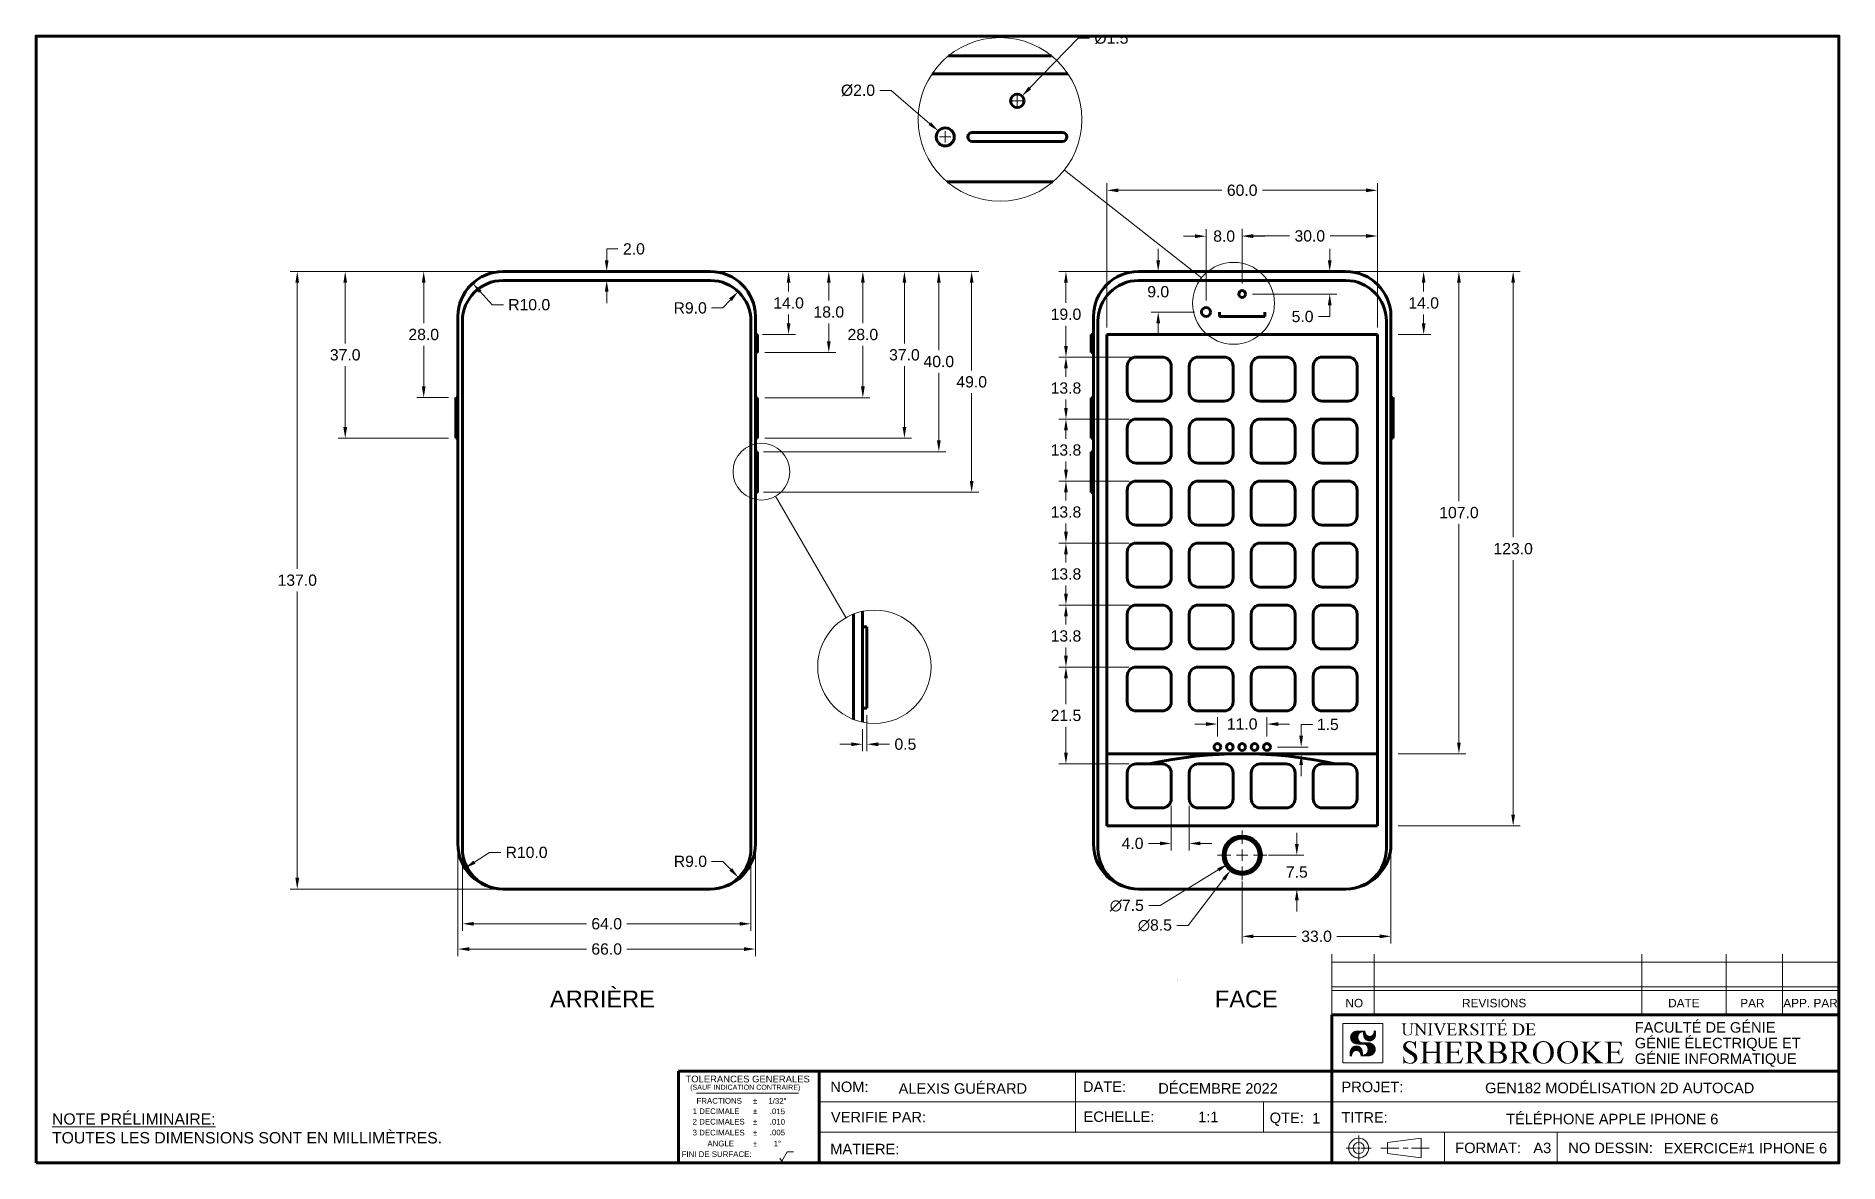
# Paper-space layout 'FORMAT-A3 (MM)' of a CAD drawing. Extents: x 0 to 400, y 0 to 250.
# The model-space entities are those that its viewports show. They can reach past a viewport. Long polylines and large blocks are cut down to what shows.
import ezdxf
from ezdxf.enums import TextEntityAlignment as Align

# ---------------------------------------------------------------- set-up
doc = ezdxf.new("R2010")
doc.units = 0
doc.header["$LTSCALE"] = 0.5
doc.header["$MEASUREMENT"] = 0
doc.layers.get('0').update_dxf_attribs({"linetype": 'CONTINUOUS', "lineweight": 18})
doc.layers.get('Defpoints').update_dxf_attribs({"linetype": 'CONTINUOUS'})
for name, color, linetype, lineweight in [('CADRE', 3, 'CONTINUOUS', 60), ('CONTOUR', 6, 'CONTINUOUS', 60), ('COTATION', 1, 'CONTINUOUS', 18), ('FENETRE', 9, 'CONTINUOUS', 18), ('TEXTE', 1, 'CONTINUOUS', 18)]:
    doc.layers.add(name, color=color, linetype=linetype, lineweight=lineweight)
doc.layers.get('FENETRE').freeze()
doc.styles.add('ARIAL', font='arial.ttf')
doc.dimstyles.new('DECIMAL1', dxfattribs={"dimscale": 25, "dimtxt": 0.1, "dimasz": 0.1, "dimexe": 0.0625, "dimexo": 0.0625, "dimgap": 0.05, "dimtad": 0, "dimtih": 1, "dimtoh": 1, "dimdec": 1, "dimzin": 0, "dimdsep": 46, "dimtxsty": 'ARIAL', "dimcen": -0.05, "dimclrd": 256, "dimclre": 256, "dimclrt": 256, "dimadec": 0, "dimazin": 0, "dimtfac": 1, "dimtdec": 1, "dimtofl": 0, "dimtmove": 0, "dimatfit": 3, "dimfxl": 1, "dimtolj": 1, "dimtzin": 0, "dimlwd": -1, "dimlwe": -1, "dimarcsym": 0})

psp = doc.layouts.new('FORMAT-A3 (MM)')

# ---------------------------------------------------------------- texts
at = {"layer": 'TEXTE', "insert": (3.54, 11), "char_height": 2.5, "attachment_point": 1, "style": 'ARIAL'}
psp.add_mtext_dynamic_manual_height_columns('{\\LNOTE PRÉLIMINAIRE:}\\PTOUTES LES DIMENSIONS SONT EN MILLIMÈTRES.', width=93.928, gutter_width=12.5, heights=[0], dxfattribs=at)

msp = doc.modelspace()

# ---------------------------------------------------------------- texts
at = {"layer": 'TEXTE', "attachment_point": 1, "style": 'ARIAL'}
for s, width, insert, char_height in [('ARRIÈRE', 58.9922, (-109.17, -35.66), 3.75), ('FACE', 34.4656, (29.83, -33.42), 0.1), ('FACE', 58.9922, (38.35, -35.66), 3.75)]:
    msp.add_mtext_dynamic_manual_height_columns(s, width=width, gutter_width=0.5, heights=[0], dxfattribs=dict(at, insert=insert, char_height=char_height))

# ---------------------------------------------------------------- blocks, each defined once
blk = doc.blocks.new('B')
at = {"layer": 'CADRE'}
for p, q in [((16, 1.313), (11.5, 1.313)), ((11.5, 0), (11.5, 1.313)), ((5.7, 0.813), (5.7, 0)), ((16, 0.813), (5.7, 0.813)), ((6.95, 0), (6.95, 0.813))]:
    blk.add_line(p, q, dxfattribs=at)
blk.add_lwpolyline([(0, 0), (16, 0), (16, 10), (0, 10)], close=True, dxfattribs=at)
at = {"layer": 'TEXTE'}
for p, q in [((11.5, 1.313), (11.5, 1.852)), ((11.5, 1.781), (16, 1.781)), ((11.875, 1.313), (11.875, 1.852)), ((14.25, 1.313), (14.25, 1.852)), ((15, 1.313), (15, 1.852)), ((15.5, 1.313), (15.5, 1.852)), ((11.5, 1.563), (16, 1.563)), ((11.5, 1.531), (16, 1.531)), ((9.225, 0.273), (9.225, 0.813)), ((5.861, 0.62), (6.767, 0.62)), ((11.5, 0.543), (6.95, 0.543)), ((10.893, 0.273), (10.893, 0.543)), ((16, 0.543), (11.5, 0.543)), ((11.5, 0.273), (6.95, 0.273)), ((16, 0.273), (11.5, 0.273)), ((11.738, 0.154), (11.738, 0.243)), ((11.995, 0.182), (12.293, 0.221)), ((11.995, 0.182), (11.995, 0.083)), ((12.293, 0.221), (12.293, 0.044)), ((12.5, 0), (12.5, 0.273)), ((13.5, 0), (13.5, 0.273)), ((6.618, 0.015), (6.602, 0.043)), ((6.666, 0.098), (6.618, 0.015)), ((6.666, 0.098), (6.722, 0.098)), ((11.628, 0.132), (11.717, 0.132)), ((11.726, 0.132), (11.751, 0.132)), ((11.738, 0.12), (11.738, 0.145)), ((11.738, 0.022), (11.738, 0.111)), ((11.759, 0.132), (11.848, 0.132)), ((11.935, 0.132), (12.093, 0.132)), ((11.995, 0.083), (12.293, 0.044)), ((12.132, 0.132), (12.177, 0.132)), ((12.206, 0.132), (12.364, 0.132))]:
    blk.add_line(p, q, dxfattribs=at)
blk.add_lwpolyline([(11.598, 1.238), (11.951, 1.238), (11.951, 0.888), (11.598, 0.888), (11.598, 1.238), (11.598, 1.238)], dxfattribs=at)
for radius in [0.088, 0.0498]:
    blk.add_circle((11.738, 0.132), radius, dxfattribs=at)
for points in [[(11.662, 1.113), (11.736, 1.125), (11.663, 1.125), (11.737, 1.132)], [(11.663, 1.102), (11.735, 1.116), (11.662, 1.113), (11.736, 1.125)], [(11.663, 1.125), (11.737, 1.132), (11.666, 1.137), (11.737, 1.132)], [(11.666, 1.137), (11.737, 1.132), (11.672, 1.147), (11.74, 1.14)], [(11.672, 1.147), (11.74, 1.14), (11.679, 1.156), (11.74, 1.14)], [(11.679, 1.156), (11.74, 1.14), (11.689, 1.164), (11.74, 1.14)], [(11.689, 1.164), (11.74, 1.14), (11.702, 1.17), (11.74, 1.14)], [(11.702, 1.17), (11.74, 1.14), (11.716, 1.174), (11.746, 1.147)], [(11.716, 1.174), (11.746, 1.147), (11.733, 1.175), (11.751, 1.152)], [(11.733, 1.175), (11.751, 1.152), (11.777, 1.175), (11.751, 1.152)], [(11.777, 1.175), (11.751, 1.152), (11.777, 1.175), (11.759, 1.157)], [(11.777, 1.175), (11.759, 1.157), (11.777, 1.175), (11.767, 1.16)], [(11.777, 1.175), (11.767, 1.16), (11.777, 1.175), (11.777, 1.161)], [(11.777, 1.161), (11.798, 1.164), (11.777, 1.175), (11.797, 1.175)], [(11.777, 1.146), (11.8, 1.154), (11.777, 1.161), (11.798, 1.164)], [(11.778, 1.13), (11.805, 1.146), (11.777, 1.146), (11.8, 1.154)], [(11.781, 1.117), (11.809, 1.139), (11.778, 1.13), (11.805, 1.146)], [(11.787, 1.105), (11.815, 1.133), (11.781, 1.117), (11.809, 1.139)], [(11.793, 1.096), (11.815, 1.133), (11.787, 1.105), (11.815, 1.133)], [(11.802, 1.088), (11.815, 1.133), (11.793, 1.096), (11.815, 1.133)], [(11.812, 1.084), (11.821, 1.13), (11.802, 1.088), (11.815, 1.133)], [(11.823, 1.08), (11.829, 1.128), (11.812, 1.084), (11.821, 1.13)], [(11.835, 1.079), (11.836, 1.127), (11.823, 1.08), (11.829, 1.128)], [(11.846, 1.08), (11.842, 1.128), (11.835, 1.079), (11.836, 1.127)], [(11.866, 1.088), (11.849, 1.13), (11.856, 1.084), (11.842, 1.128)], [(11.856, 1.084), (11.842, 1.128), (11.846, 1.08), (11.842, 1.128)], [(11.874, 1.096), (11.854, 1.133), (11.866, 1.088), (11.849, 1.13)], [(11.882, 1.105), (11.86, 1.139), (11.874, 1.096), (11.854, 1.133)], [(11.892, 1.13), (11.866, 1.146), (11.888, 1.117), (11.86, 1.139)], [(11.888, 1.117), (11.86, 1.139), (11.882, 1.105), (11.86, 1.139)], [(11.893, 1.146), (11.869, 1.154), (11.892, 1.13), (11.866, 1.146)], [(11.893, 1.146), (11.871, 1.164), (11.893, 1.146), (11.869, 1.154)], [(11.893, 1.175), (11.872, 1.175), (11.893, 1.146), (11.871, 1.164)], [(12.118, 1.238), (12.163, 1.238), (12.118, 1.235), (12.163, 1.235)], [(12.124, 1.235), (12.155, 1.235), (12.13, 1.232), (12.149, 1.231)], [(12.13, 1.232), (12.149, 1.231), (12.133, 1.223), (12.147, 1.226)], [(12.133, 1.223), (12.147, 1.226), (12.133, 1.162), (12.147, 1.162)], [(12.133, 1.162), (12.147, 1.162), (12.135, 1.152), (12.148, 1.158)], [(12.135, 1.152), (12.148, 1.158), (12.135, 1.152), (12.148, 1.153)], [(12.135, 1.152), (12.148, 1.153), (12.139, 1.143), (12.149, 1.15)], [(12.139, 1.143), (12.149, 1.15), (12.143, 1.139), (12.154, 1.143)], [(12.143, 1.139), (12.154, 1.143), (12.147, 1.136), (12.154, 1.143)], [(12.147, 1.136), (12.154, 1.143), (12.158, 1.132), (12.16, 1.138)], [(12.158, 1.132), (12.16, 1.138), (12.165, 1.131), (12.166, 1.136)], [(12.165, 1.131), (12.166, 1.136), (12.18, 1.131), (12.178, 1.136)], [(12.18, 1.131), (12.178, 1.136), (12.187, 1.132), (12.187, 1.138)], [(12.187, 1.132), (12.187, 1.138), (12.198, 1.137), (12.191, 1.14)], [(12.19, 1.238), (12.228, 1.238), (12.19, 1.235), (12.228, 1.235)], [(12.198, 1.137), (12.191, 1.14), (12.202, 1.14), (12.198, 1.144)], [(12.218, 1.234), (12.201, 1.233), (12.22, 1.235), (12.197, 1.235)], [(12.202, 1.14), (12.198, 1.144), (12.208, 1.147), (12.202, 1.151)], [(12.216, 1.232), (12.202, 1.232), (12.218, 1.234), (12.201, 1.233)], [(12.214, 1.229), (12.205, 1.228), (12.216, 1.232), (12.202, 1.232)], [(12.208, 1.147), (12.202, 1.151), (12.212, 1.169), (12.206, 1.168)], [(12.212, 1.223), (12.206, 1.223), (12.214, 1.229), (12.205, 1.228)], [(12.212, 1.169), (12.206, 1.168), (12.212, 1.223), (12.206, 1.223)], [(12.23, 1.234), (12.258, 1.238), (12.236, 1.234), (12.258, 1.238)], [(12.23, 1.238), (12.258, 1.238), (12.23, 1.234), (12.258, 1.238)], [(12.236, 1.234), (12.258, 1.238), (12.241, 1.232), (12.258, 1.238)], [(12.236, 1.136), (12.272, 1.136), (12.236, 1.133), (12.272, 1.133)], [(12.241, 1.232), (12.258, 1.238), (12.247, 1.228), (12.258, 1.238)], [(12.249, 1.139), (12.26, 1.139), (12.242, 1.136), (12.266, 1.136)], [(12.247, 1.228), (12.258, 1.238), (12.25, 1.223), (12.258, 1.238)], [(12.25, 1.141), (12.259, 1.14), (12.249, 1.139), (12.26, 1.139)], [(12.25, 1.223), (12.258, 1.238), (12.25, 1.141), (12.258, 1.147)], [(12.25, 1.141), (12.258, 1.147), (12.25, 1.141), (12.259, 1.14)], [(12.258, 1.213), (12.258, 1.238), (12.326, 1.132), (12.321, 1.158)], [(12.307, 1.238), (12.343, 1.238), (12.307, 1.235), (12.343, 1.235)], [(12.313, 1.235), (12.337, 1.235), (12.319, 1.232), (12.332, 1.233)], [(12.319, 1.232), (12.332, 1.233), (12.32, 1.23), (12.329, 1.229)], [(12.32, 1.23), (12.329, 1.229), (12.321, 1.223), (12.329, 1.229)], [(12.321, 1.223), (12.329, 1.229), (12.321, 1.158), (12.329, 1.132)], [(12.321, 1.158), (12.329, 1.132), (12.326, 1.132), (12.329, 1.132)], [(12.351, 1.238), (12.395, 1.238), (12.351, 1.235), (12.395, 1.235)], [(12.351, 1.136), (12.395, 1.136), (12.351, 1.133), (12.395, 1.133)], [(12.358, 1.235), (12.389, 1.235), (12.363, 1.232), (12.384, 1.233)], [(12.362, 1.138), (12.385, 1.137), (12.358, 1.136), (12.388, 1.136)], [(12.365, 1.14), (12.383, 1.139), (12.362, 1.138), (12.385, 1.137)], [(12.363, 1.232), (12.384, 1.233), (12.365, 1.23), (12.382, 1.23)], [(12.365, 1.23), (12.382, 1.23), (12.367, 1.228), (12.381, 1.223)], [(12.367, 1.147), (12.381, 1.142), (12.365, 1.14), (12.383, 1.139)], [(12.367, 1.228), (12.381, 1.223), (12.367, 1.147), (12.381, 1.142)], [(12.402, 1.238), (12.445, 1.238), (12.402, 1.235), (12.445, 1.235)], [(12.404, 1.235), (12.442, 1.235), (12.41, 1.233), (12.437, 1.234)], [(12.41, 1.233), (12.437, 1.234), (12.413, 1.23), (12.434, 1.229)], [(12.413, 1.23), (12.434, 1.229), (12.417, 1.224), (12.434, 1.225)], [(12.417, 1.224), (12.434, 1.225), (12.457, 1.131), (12.464, 1.154)], [(12.457, 1.131), (12.464, 1.154), (12.462, 1.131), (12.464, 1.154)], [(12.462, 1.131), (12.464, 1.154), (12.497, 1.219), (12.491, 1.223)], [(12.513, 1.235), (12.481, 1.235), (12.513, 1.238), (12.481, 1.238)], [(12.507, 1.233), (12.487, 1.233), (12.509, 1.235), (12.484, 1.235)], [(12.503, 1.23), (12.491, 1.231), (12.507, 1.233), (12.487, 1.233)], [(12.497, 1.219), (12.491, 1.223), (12.503, 1.23), (12.491, 1.231)], [(12.519, 1.235), (12.599, 1.238), (12.533, 1.232), (12.599, 1.238)], [(12.519, 1.238), (12.599, 1.238), (12.519, 1.235), (12.599, 1.238)], [(12.519, 1.133), (12.6, 1.133), (12.519, 1.136), (12.586, 1.138)], [(12.528, 1.136), (12.586, 1.138), (12.532, 1.138), (12.553, 1.138)], [(12.532, 1.138), (12.553, 1.138), (12.534, 1.14), (12.551, 1.14)], [(12.534, 1.231), (12.549, 1.233), (12.533, 1.232), (12.549, 1.233)], [(12.534, 1.14), (12.549, 1.142), (12.534, 1.231), (12.549, 1.233)], [(12.534, 1.14), (12.551, 1.14), (12.534, 1.14), (12.549, 1.142)], [(12.584, 1.233), (12.599, 1.238), (12.549, 1.233), (12.599, 1.238)], [(12.549, 1.19), (12.549, 1.184), (12.578, 1.19), (12.577, 1.184)], [(12.578, 1.19), (12.577, 1.184), (12.584, 1.192), (12.58, 1.183)], [(12.584, 1.192), (12.58, 1.183), (12.584, 1.192), (12.585, 1.18)], [(12.588, 1.232), (12.599, 1.238), (12.584, 1.233), (12.599, 1.238)], [(12.584, 1.192), (12.585, 1.18), (12.587, 1.2), (12.587, 1.173)], [(12.586, 1.138), (12.6, 1.133), (12.593, 1.141), (12.6, 1.133)], [(12.587, 1.204), (12.589, 1.204), (12.587, 1.17), (12.589, 1.17)], [(12.592, 1.23), (12.599, 1.238), (12.588, 1.232), (12.599, 1.238)], [(12.596, 1.222), (12.599, 1.238), (12.592, 1.23), (12.599, 1.238)], [(12.593, 1.141), (12.6, 1.133), (12.598, 1.147), (12.6, 1.133)], [(12.597, 1.214), (12.599, 1.238), (12.596, 1.222), (12.599, 1.238)], [(12.6, 1.214), (12.599, 1.238), (12.597, 1.214), (12.599, 1.238)], [(12.598, 1.147), (12.6, 1.133), (12.604, 1.154), (12.6, 1.133)], [(12.606, 1.16), (12.609, 1.16), (12.604, 1.154), (12.6, 1.133)], [(12.618, 1.235), (12.664, 1.238), (12.625, 1.235), (12.664, 1.238)], [(12.618, 1.238), (12.664, 1.238), (12.618, 1.235), (12.664, 1.238)], [(12.618, 1.136), (12.618, 1.133), (12.662, 1.136), (12.662, 1.133)], [(12.625, 1.235), (12.664, 1.238), (12.628, 1.233), (12.664, 1.238)], [(12.629, 1.138), (12.651, 1.138), (12.625, 1.136), (12.655, 1.136)], [(12.628, 1.233), (12.664, 1.238), (12.631, 1.23), (12.664, 1.238)], [(12.631, 1.141), (12.648, 1.14), (12.629, 1.138), (12.651, 1.138)], [(12.631, 1.23), (12.648, 1.231), (12.631, 1.23), (12.664, 1.238)], [(12.631, 1.23), (12.648, 1.231), (12.633, 1.223), (12.648, 1.231)], [(12.633, 1.147), (12.648, 1.14), (12.631, 1.141), (12.648, 1.14)], [(12.633, 1.223), (12.648, 1.231), (12.633, 1.147), (12.648, 1.14)], [(12.648, 1.188), (12.648, 1.182), (12.658, 1.188), (12.658, 1.182)], [(12.651, 1.232), (12.664, 1.238), (12.657, 1.233), (12.664, 1.238)], [(12.657, 1.233), (12.664, 1.238), (12.664, 1.233), (12.67, 1.237)], [(12.658, 1.182), (12.67, 1.191), (12.658, 1.182), (12.675, 1.185)], [(12.665, 1.189), (12.658, 1.182), (12.67, 1.191), (12.658, 1.182)], [(12.658, 1.188), (12.658, 1.182), (12.665, 1.189), (12.658, 1.182)], [(12.658, 1.182), (12.675, 1.185), (12.695, 1.133), (12.7, 1.149)], [(12.664, 1.233), (12.67, 1.237), (12.672, 1.23), (12.676, 1.236)], [(12.675, 1.193), (12.68, 1.188), (12.67, 1.191), (12.675, 1.185)], [(12.672, 1.23), (12.676, 1.236), (12.679, 1.223), (12.685, 1.234)], [(12.678, 1.197), (12.69, 1.192), (12.675, 1.193), (12.68, 1.188)], [(12.68, 1.201), (12.693, 1.195), (12.678, 1.197), (12.69, 1.192)], [(12.679, 1.223), (12.685, 1.234), (12.679, 1.223), (12.691, 1.23)], [(12.679, 1.223), (12.691, 1.23), (12.681, 1.219), (12.696, 1.223)], [(12.682, 1.21), (12.699, 1.208), (12.68, 1.201), (12.698, 1.203)], [(12.68, 1.201), (12.698, 1.203), (12.68, 1.201), (12.693, 1.195)], [(12.681, 1.219), (12.696, 1.223), (12.682, 1.214), (12.698, 1.22)], [(12.682, 1.214), (12.698, 1.22), (12.682, 1.214), (12.699, 1.217)], [(12.682, 1.214), (12.699, 1.217), (12.682, 1.21), (12.699, 1.208)], [(12.695, 1.133), (12.7, 1.149), (12.695, 1.133), (12.707, 1.142)], [(12.695, 1.133), (12.707, 1.142), (12.695, 1.133), (12.709, 1.14)], [(12.695, 1.133), (12.709, 1.14), (12.695, 1.133), (12.712, 1.138)], [(12.695, 1.133), (12.712, 1.138), (12.695, 1.133), (12.719, 1.136)], [(12.719, 1.136), (12.723, 1.136), (12.695, 1.133), (12.723, 1.133)], [(12.733, 1.223), (12.747, 1.222), (12.731, 1.212), (12.747, 1.217)], [(12.731, 1.212), (12.747, 1.217), (12.733, 1.202), (12.75, 1.21)], [(12.74, 1.232), (12.748, 1.225), (12.733, 1.223), (12.747, 1.222)], [(12.733, 1.202), (12.75, 1.21), (12.738, 1.198), (12.752, 1.207)], [(12.733, 1.167), (12.736, 1.167), (12.733, 1.131), (12.736, 1.131)], [(12.736, 1.167), (12.738, 1.156), (12.736, 1.131), (12.737, 1.134)], [(12.74, 1.152), (12.739, 1.137), (12.738, 1.156), (12.737, 1.134)], [(12.738, 1.198), (12.752, 1.207), (12.748, 1.188), (12.763, 1.199)], [(12.742, 1.146), (12.741, 1.137), (12.74, 1.152), (12.739, 1.137)], [(12.75, 1.238), (12.751, 1.231), (12.74, 1.232), (12.748, 1.225)], [(12.744, 1.143), (12.741, 1.137), (12.742, 1.146), (12.741, 1.137)], [(12.751, 1.139), (12.75, 1.133), (12.744, 1.143), (12.741, 1.137)], [(12.748, 1.188), (12.763, 1.199), (12.758, 1.182), (12.77, 1.193)], [(12.756, 1.24), (12.76, 1.235), (12.75, 1.238), (12.751, 1.231)], [(12.758, 1.137), (12.758, 1.132), (12.751, 1.139), (12.75, 1.133)], [(12.767, 1.24), (12.768, 1.235), (12.756, 1.24), (12.76, 1.235)], [(12.758, 1.182), (12.77, 1.193), (12.769, 1.174), (12.782, 1.187)], [(12.762, 1.136), (12.766, 1.131), (12.758, 1.137), (12.758, 1.132)], [(12.771, 1.136), (12.769, 1.131), (12.762, 1.136), (12.766, 1.131)], [(12.775, 1.238), (12.774, 1.233), (12.767, 1.24), (12.768, 1.235)], [(12.769, 1.174), (12.782, 1.187), (12.779, 1.169), (12.792, 1.179)], [(12.774, 1.137), (12.775, 1.131), (12.771, 1.136), (12.769, 1.131)], [(12.781, 1.234), (12.778, 1.232), (12.775, 1.238), (12.774, 1.233)], [(12.781, 1.14), (12.781, 1.133), (12.774, 1.137), (12.775, 1.131)], [(12.781, 1.234), (12.784, 1.224), (12.781, 1.234), (12.778, 1.232)], [(12.779, 1.169), (12.792, 1.179), (12.782, 1.166), (12.799, 1.171)], [(12.789, 1.234), (12.788, 1.218), (12.781, 1.234), (12.784, 1.224)], [(12.783, 1.143), (12.787, 1.136), (12.781, 1.14), (12.781, 1.133)], [(12.782, 1.166), (12.799, 1.171), (12.785, 1.159), (12.801, 1.162)], [(12.787, 1.149), (12.797, 1.143), (12.783, 1.143), (12.787, 1.136)], [(12.785, 1.159), (12.801, 1.162), (12.787, 1.154), (12.801, 1.153)], [(12.787, 1.154), (12.801, 1.153), (12.787, 1.149), (12.797, 1.143)], [(12.789, 1.234), (12.79, 1.213), (12.789, 1.234), (12.788, 1.218)], [(12.791, 1.239), (12.791, 1.209), (12.789, 1.234), (12.79, 1.213)], [(12.793, 1.24), (12.793, 1.204), (12.791, 1.24), (12.791, 1.204)], [(12.815, 1.238), (12.86, 1.238), (12.815, 1.235), (12.86, 1.235)], [(12.815, 1.136), (12.86, 1.136), (12.815, 1.133), (12.86, 1.133)], [(12.822, 1.235), (12.853, 1.235), (12.828, 1.232), (12.849, 1.233)], [(12.826, 1.138), (12.85, 1.137), (12.822, 1.136), (12.852, 1.136)], [(12.83, 1.14), (12.848, 1.139), (12.826, 1.138), (12.85, 1.137)], [(12.828, 1.232), (12.849, 1.233), (12.83, 1.23), (12.846, 1.23)], [(12.83, 1.23), (12.846, 1.23), (12.831, 1.228), (12.845, 1.223)], [(12.831, 1.147), (12.845, 1.142), (12.83, 1.14), (12.848, 1.139)], [(12.831, 1.228), (12.845, 1.223), (12.831, 1.147), (12.845, 1.142)], [(12.871, 1.238), (12.873, 1.218), (12.87, 1.214), (12.873, 1.214)], [(12.871, 1.238), (12.956, 1.238), (12.887, 1.233), (12.938, 1.233)], [(12.871, 1.238), (12.874, 1.221), (12.871, 1.238), (12.873, 1.218)], [(12.871, 1.238), (12.876, 1.225), (12.871, 1.238), (12.874, 1.221)], [(12.871, 1.238), (12.88, 1.23), (12.871, 1.238), (12.876, 1.225)], [(12.871, 1.238), (12.883, 1.232), (12.871, 1.238), (12.88, 1.23)], [(12.871, 1.238), (12.887, 1.233), (12.871, 1.238), (12.883, 1.232)], [(12.891, 1.136), (12.891, 1.133), (12.935, 1.136), (12.935, 1.133)], [(12.901, 1.137), (12.926, 1.137), (12.897, 1.136), (12.928, 1.136)], [(12.904, 1.139), (12.922, 1.14), (12.901, 1.137), (12.926, 1.137)], [(12.905, 1.141), (12.921, 1.147), (12.904, 1.139), (12.922, 1.14)], [(12.905, 1.233), (12.921, 1.233), (12.905, 1.141), (12.921, 1.147)], [(12.956, 1.238), (12.94, 1.233), (12.956, 1.238), (12.944, 1.232)], [(12.956, 1.238), (12.944, 1.232), (12.956, 1.238), (12.947, 1.23)], [(12.956, 1.238), (12.947, 1.23), (12.956, 1.238), (12.951, 1.225)], [(12.956, 1.238), (12.951, 1.225), (12.956, 1.238), (12.953, 1.221)], [(12.956, 1.238), (12.953, 1.221), (12.956, 1.238), (12.954, 1.218)], [(12.956, 1.238), (12.954, 1.218), (12.957, 1.214), (12.954, 1.214)], [(12.966, 1.238), (13.046, 1.238), (12.966, 1.235), (13.046, 1.238)], [(12.966, 1.235), (13.046, 1.238), (12.979, 1.232), (13.046, 1.238)], [(12.966, 1.133), (13.047, 1.133), (12.966, 1.136), (13.033, 1.138)], [(12.975, 1.136), (13.033, 1.138), (12.978, 1.138), (12.999, 1.138)], [(12.978, 1.138), (12.999, 1.138), (12.981, 1.14), (12.997, 1.14)], [(12.981, 1.231), (12.996, 1.233), (12.979, 1.232), (12.996, 1.233)], [(12.981, 1.14), (12.996, 1.142), (12.981, 1.231), (12.996, 1.233)], [(12.981, 1.14), (12.997, 1.14), (12.981, 1.14), (12.996, 1.142)], [(13.03, 1.233), (13.046, 1.238), (12.996, 1.233), (13.046, 1.238)], [(12.996, 1.19), (12.996, 1.184), (13.025, 1.19), (13.024, 1.184)], [(13.007, 1.248), (13.009, 1.248), (13.015, 1.274), (13.033, 1.274)], [(13.025, 1.19), (13.024, 1.184), (13.03, 1.192), (13.027, 1.183)], [(13.03, 1.192), (13.027, 1.183), (13.03, 1.192), (13.032, 1.18)], [(13.035, 1.232), (13.046, 1.238), (13.03, 1.233), (13.046, 1.238)], [(13.03, 1.192), (13.032, 1.18), (13.034, 1.2), (13.034, 1.173)], [(13.033, 1.138), (13.047, 1.133), (13.039, 1.141), (13.047, 1.133)], [(13.034, 1.204), (13.036, 1.204), (13.034, 1.17), (13.036, 1.17)], [(13.038, 1.23), (13.046, 1.238), (13.035, 1.232), (13.046, 1.238)], [(13.043, 1.222), (13.046, 1.238), (13.038, 1.23), (13.046, 1.238)], [(13.039, 1.141), (13.047, 1.133), (13.045, 1.147), (13.047, 1.133)], [(13.044, 1.214), (13.046, 1.238), (13.043, 1.222), (13.046, 1.238)], [(13.047, 1.214), (13.046, 1.238), (13.044, 1.214), (13.046, 1.238)], [(13.045, 1.147), (13.047, 1.133), (13.05, 1.154), (13.047, 1.133)], [(13.053, 1.16), (13.056, 1.16), (13.05, 1.154), (13.047, 1.133)], [(13.102, 1.235), (13.109, 1.235), (13.114, 1.233), (13.156, 1.238)], [(13.102, 1.238), (13.156, 1.238), (13.102, 1.235), (13.109, 1.235)], [(13.102, 1.136), (13.109, 1.136), (13.102, 1.133), (13.157, 1.133)], [(13.116, 1.139), (13.132, 1.14), (13.109, 1.136), (13.141, 1.138)], [(13.109, 1.136), (13.141, 1.138), (13.109, 1.136), (13.157, 1.133)], [(13.114, 1.233), (13.156, 1.238), (13.117, 1.228), (13.132, 1.231)], [(13.117, 1.141), (13.132, 1.14), (13.116, 1.139), (13.132, 1.14)], [(13.117, 1.228), (13.132, 1.231), (13.117, 1.141), (13.132, 1.14)], [(13.145, 1.233), (13.156, 1.238), (13.137, 1.232), (13.156, 1.238)], [(13.141, 1.138), (13.157, 1.133), (13.149, 1.138), (13.157, 1.133)], [(13.148, 1.233), (13.156, 1.238), (13.145, 1.233), (13.156, 1.238)], [(13.157, 1.232), (13.16, 1.236), (13.148, 1.233), (13.156, 1.238)], [(13.149, 1.138), (13.157, 1.133), (13.157, 1.139), (13.157, 1.133)], [(13.165, 1.23), (13.16, 1.236), (13.157, 1.232), (13.16, 1.236)], [(13.157, 1.139), (13.157, 1.133), (13.165, 1.141), (13.176, 1.137)], [(13.165, 1.23), (13.169, 1.235), (13.165, 1.23), (13.16, 1.236)], [(13.172, 1.225), (13.173, 1.234), (13.165, 1.23), (13.169, 1.235)], [(13.165, 1.141), (13.176, 1.137), (13.172, 1.144), (13.181, 1.139)], [(13.179, 1.22), (13.18, 1.232), (13.172, 1.225), (13.173, 1.234)], [(13.172, 1.144), (13.181, 1.139), (13.179, 1.15), (13.194, 1.149)], [(13.183, 1.213), (13.191, 1.225), (13.179, 1.22), (13.18, 1.232)], [(13.179, 1.15), (13.194, 1.149), (13.183, 1.157), (13.2, 1.157)], [(13.183, 1.213), (13.2, 1.214), (13.183, 1.213), (13.191, 1.225)], [(13.187, 1.205), (13.203, 1.208), (13.183, 1.213), (13.2, 1.214)], [(13.183, 1.157), (13.2, 1.157), (13.187, 1.166), (13.204, 1.166)], [(13.189, 1.195), (13.206, 1.201), (13.187, 1.205), (13.203, 1.208)], [(13.187, 1.166), (13.204, 1.166), (13.189, 1.174), (13.207, 1.175)], [(13.19, 1.184), (13.208, 1.185), (13.189, 1.195), (13.206, 1.201)], [(13.189, 1.174), (13.207, 1.175), (13.19, 1.184), (13.208, 1.185)], [(13.218, 1.235), (13.298, 1.238), (13.231, 1.232), (13.298, 1.238)], [(13.218, 1.238), (13.298, 1.238), (13.218, 1.235), (13.298, 1.238)], [(13.218, 1.133), (13.299, 1.133), (13.218, 1.136), (13.284, 1.138)], [(13.227, 1.136), (13.284, 1.138), (13.23, 1.138), (13.251, 1.138)], [(13.23, 1.138), (13.251, 1.138), (13.232, 1.14), (13.249, 1.14)], [(13.232, 1.231), (13.248, 1.233), (13.231, 1.232), (13.248, 1.233)], [(13.232, 1.14), (13.248, 1.142), (13.232, 1.231), (13.248, 1.233)], [(13.232, 1.14), (13.249, 1.14), (13.232, 1.14), (13.248, 1.142)], [(13.282, 1.233), (13.298, 1.238), (13.248, 1.233), (13.298, 1.238)], [(13.248, 1.19), (13.248, 1.184), (13.276, 1.19), (13.275, 1.184)], [(13.276, 1.19), (13.275, 1.184), (13.282, 1.192), (13.279, 1.183)], [(13.282, 1.192), (13.279, 1.183), (13.282, 1.192), (13.283, 1.18)], [(13.286, 1.232), (13.298, 1.238), (13.282, 1.233), (13.298, 1.238)], [(13.282, 1.192), (13.283, 1.18), (13.285, 1.2), (13.285, 1.173)], [(13.284, 1.138), (13.299, 1.133), (13.291, 1.141), (13.299, 1.133)], [(13.285, 1.204), (13.288, 1.204), (13.285, 1.17), (13.288, 1.17)], [(13.29, 1.23), (13.298, 1.238), (13.286, 1.232), (13.298, 1.238)], [(13.294, 1.222), (13.298, 1.238), (13.29, 1.23), (13.298, 1.238)], [(13.291, 1.141), (13.299, 1.133), (13.296, 1.147), (13.299, 1.133)], [(13.295, 1.214), (13.298, 1.238), (13.294, 1.222), (13.298, 1.238)], [(13.299, 1.214), (13.298, 1.238), (13.295, 1.214), (13.298, 1.238)], [(13.296, 1.147), (13.299, 1.133), (13.302, 1.154), (13.299, 1.133)], [(13.304, 1.16), (13.308, 1.16), (13.302, 1.154), (13.299, 1.133)], [(11.658, 0.976), (11.683, 0.967), (11.659, 0.992), (11.686, 0.976)], [(11.658, 0.976), (11.68, 0.957), (11.658, 0.976), (11.683, 0.967)], [(11.658, 0.946), (11.679, 0.946), (11.658, 0.976), (11.68, 0.957)], [(11.659, 0.992), (11.686, 0.976), (11.664, 1.005), (11.692, 0.983)], [(11.666, 1.09), (11.736, 1.107), (11.663, 1.102), (11.735, 1.116)], [(11.664, 1.005), (11.692, 0.983), (11.669, 1.017), (11.692, 0.983)], [(11.672, 1.08), (11.736, 1.107), (11.666, 1.09), (11.736, 1.107)], [(11.669, 1.017), (11.692, 0.983), (11.677, 1.026), (11.697, 0.988)], [(11.679, 1.07), (11.736, 1.107), (11.672, 1.08), (11.736, 1.107)], [(11.677, 1.026), (11.697, 0.988), (11.686, 1.034), (11.703, 0.992)], [(11.689, 1.062), (11.737, 1.099), (11.679, 1.07), (11.736, 1.107)], [(11.686, 1.034), (11.703, 0.992), (11.696, 1.038), (11.709, 0.994)], [(11.702, 1.057), (11.74, 1.091), (11.689, 1.062), (11.737, 1.099)], [(11.696, 1.038), (11.709, 0.994), (11.706, 1.041), (11.709, 0.994)], [(11.717, 1.052), (11.745, 1.085), (11.702, 1.057), (11.74, 1.091)], [(11.706, 1.041), (11.709, 0.994), (11.717, 1.042), (11.716, 0.995)], [(11.717, 1.042), (11.716, 0.995), (11.728, 1.041), (11.723, 0.994)], [(11.734, 1.051), (11.75, 1.078), (11.717, 1.052), (11.745, 1.085)], [(11.728, 1.041), (11.723, 0.994), (11.739, 1.038), (11.73, 0.992)], [(11.739, 1.038), (11.73, 0.992), (11.749, 1.034), (11.737, 0.988)], [(11.734, 1.051), (11.758, 1.074), (11.734, 1.051), (11.75, 1.078)], [(11.734, 1.051), (11.766, 1.071), (11.734, 1.051), (11.758, 1.074)], [(11.776, 1.051), (11.776, 1.07), (11.734, 1.051), (11.766, 1.071)], [(11.749, 1.034), (11.737, 0.988), (11.758, 1.026), (11.737, 0.988)], [(11.758, 1.026), (11.737, 0.988), (11.765, 1.017), (11.737, 0.988)], [(11.765, 1.017), (11.737, 0.988), (11.77, 1.005), (11.743, 0.983)], [(11.77, 1.005), (11.743, 0.983), (11.774, 0.992), (11.747, 0.976)], [(11.774, 0.992), (11.747, 0.976), (11.775, 0.976), (11.751, 0.967)], [(11.775, 0.976), (11.751, 0.967), (11.775, 0.96), (11.754, 0.957)], [(11.775, 0.96), (11.754, 0.957), (11.775, 0.946), (11.755, 0.946)], [(11.775, 0.946), (11.8, 0.969), (11.775, 0.946), (11.792, 0.965)], [(11.819, 0.946), (11.8, 0.969), (11.775, 0.946), (11.8, 0.969)], [(11.775, 0.946), (11.792, 0.965), (11.775, 0.946), (11.785, 0.962)], [(11.775, 0.946), (11.785, 0.962), (11.775, 0.946), (11.775, 0.96)], [(11.776, 1.07), (11.776, 1.051), (11.818, 1.07), (11.786, 1.05)], [(11.818, 1.07), (11.786, 1.05), (11.818, 1.07), (11.793, 1.048)], [(11.818, 1.07), (11.793, 1.048), (11.818, 1.07), (11.801, 1.044)], [(11.836, 0.947), (11.806, 0.975), (11.819, 0.946), (11.8, 0.969)], [(11.818, 1.07), (11.801, 1.044), (11.835, 1.069), (11.807, 1.037)], [(11.85, 0.952), (11.811, 0.982), (11.836, 0.947), (11.806, 0.975)], [(11.835, 1.069), (11.807, 1.037), (11.85, 1.065), (11.811, 1.03)], [(11.85, 1.065), (11.811, 1.03), (11.862, 1.059), (11.815, 1.023)], [(11.885, 0.985), (11.815, 0.989), (11.88, 0.975), (11.811, 0.982)], [(11.872, 0.966), (11.811, 0.982), (11.862, 0.957), (11.811, 0.982)], [(11.88, 0.975), (11.811, 0.982), (11.872, 0.966), (11.811, 0.982)], [(11.862, 0.957), (11.811, 0.982), (11.85, 0.952), (11.811, 0.982)], [(11.862, 1.059), (11.815, 1.023), (11.872, 1.051), (11.816, 1.015)], [(11.89, 1.008), (11.816, 0.997), (11.889, 0.997), (11.815, 0.989)], [(11.889, 0.997), (11.815, 0.989), (11.885, 0.985), (11.815, 0.989)], [(11.872, 1.051), (11.816, 1.015), (11.88, 1.041), (11.816, 1.015)], [(11.88, 1.041), (11.816, 1.015), (11.885, 1.031), (11.816, 1.015)], [(11.885, 1.031), (11.816, 1.015), (11.889, 1.019), (11.817, 1.006)], [(11.889, 1.019), (11.817, 1.006), (11.89, 1.008), (11.816, 0.997)], [(12.132, 1.03), (12.159, 1.037), (12.133, 1.04), (12.159, 1.048)], [(12.133, 1.018), (12.16, 1.034), (12.132, 1.03), (12.159, 1.037)], [(12.133, 1.04), (12.159, 1.048), (12.14, 1.058), (12.159, 1.048)], [(12.14, 1.004), (12.164, 1.026), (12.133, 1.018), (12.16, 1.034)], [(12.14, 1.058), (12.159, 1.048), (12.147, 1.066), (12.164, 1.058)], [(12.155, 0.989), (12.174, 1.016), (12.14, 1.004), (12.164, 1.026)], [(12.147, 1.066), (12.164, 1.058), (12.16, 1.076), (12.168, 1.064)], [(12.165, 0.983), (12.183, 1.009), (12.155, 0.989), (12.174, 1.016)], [(12.16, 1.076), (12.168, 1.064), (12.17, 1.079), (12.178, 1.07)], [(12.178, 0.974), (12.196, 1), (12.165, 0.983), (12.183, 1.009)], [(12.17, 1.079), (12.178, 1.07), (12.181, 1.081), (12.184, 1.071)], [(12.189, 0.967), (12.208, 0.993), (12.178, 0.974), (12.196, 1)], [(12.181, 1.081), (12.184, 1.071), (12.195, 1.081), (12.19, 1.072)], [(12.199, 0.96), (12.218, 0.986), (12.189, 0.967), (12.208, 0.993)], [(12.195, 1.081), (12.19, 1.072), (12.202, 1.079), (12.202, 1.071)], [(12.208, 0.956), (12.237, 0.974), (12.199, 0.96), (12.218, 0.986)], [(12.202, 1.079), (12.202, 1.071), (12.211, 1.077), (12.209, 1.069)], [(12.22, 0.946), (12.247, 0.965), (12.208, 0.956), (12.237, 0.974)], [(12.211, 1.077), (12.209, 1.069), (12.219, 1.074), (12.215, 1.066)], [(12.219, 1.074), (12.215, 1.066), (12.229, 1.07), (12.22, 1.062)], [(12.229, 1.07), (12.22, 1.062), (12.229, 1.07), (12.225, 1.058)], [(12.226, 0.939), (12.256, 0.949), (12.22, 0.946), (12.247, 0.965)], [(12.229, 1.07), (12.225, 1.058), (12.232, 1.07), (12.229, 1.052)], [(12.232, 1.07), (12.229, 1.052), (12.237, 1.072), (12.232, 1.047)], [(12.237, 1.072), (12.232, 1.047), (12.238, 1.074), (12.237, 1.034)], [(12.238, 1.074), (12.237, 1.034), (12.239, 1.076), (12.239, 1.025)], [(12.239, 1.076), (12.24, 1.078), (12.239, 1.025), (12.24, 1.016)], [(12.24, 1.081), (12.246, 1.081), (12.24, 1.016), (12.246, 1.016)], [(12.283, 1.077), (12.367, 1.077), (12.283, 1.072), (12.367, 1.072)], [(12.294, 1.072), (12.355, 1.072), (12.303, 1.069), (12.349, 1.07)], [(12.303, 1.069), (12.349, 1.07), (12.308, 1.066), (12.344, 1.068)], [(12.308, 1.066), (12.344, 1.068), (12.311, 1.06), (12.339, 1.055)], [(12.311, 1.06), (12.339, 1.055), (12.311, 0.909), (12.339, 0.905)], [(12.339, 0.986), (12.339, 0.977), (12.43, 0.986), (12.43, 0.977)], [(12.485, 1.077), (12.402, 1.077), (12.485, 1.072), (12.402, 1.072)], [(12.474, 1.072), (12.413, 1.072), (12.465, 1.069), (12.42, 1.07)], [(12.465, 1.069), (12.42, 1.07), (12.461, 1.066), (12.424, 1.068)], [(12.461, 1.066), (12.424, 1.068), (12.457, 1.06), (12.43, 1.055)], [(12.457, 1.06), (12.43, 1.055), (12.457, 0.909), (12.43, 0.905)], [(12.498, 1.072), (12.511, 1.072), (12.519, 1.069), (12.647, 1.077)], [(12.498, 1.077), (12.647, 1.077), (12.498, 1.072), (12.511, 1.072)], [(12.519, 1.069), (12.647, 1.077), (12.523, 1.066), (12.554, 1.068)], [(12.523, 1.066), (12.554, 1.068), (12.525, 1.058), (12.554, 1.068)], [(12.525, 1.058), (12.554, 1.068), (12.526, 1.051), (12.554, 1.068)], [(12.526, 1.051), (12.554, 1.068), (12.526, 0.902), (12.554, 0.901)], [(12.554, 1.068), (12.647, 1.077), (12.613, 1.068), (12.647, 1.077)], [(12.554, 0.988), (12.554, 0.979), (12.603, 0.988), (12.6, 0.979)], [(12.603, 0.988), (12.6, 0.979), (12.613, 0.99), (12.613, 0.976)], [(12.613, 1.068), (12.647, 1.077), (12.623, 1.067), (12.647, 1.077)], [(12.613, 0.99), (12.613, 0.976), (12.619, 0.997), (12.619, 0.97)], [(12.619, 0.997), (12.619, 0.97), (12.623, 1.001), (12.621, 0.966)], [(12.623, 1.001), (12.621, 0.966), (12.625, 1.016), (12.625, 0.952)], [(12.623, 1.067), (12.647, 1.077), (12.629, 1.064), (12.647, 1.077)], [(12.625, 1.016), (12.625, 0.952), (12.629, 1.016), (12.629, 0.952)], [(12.629, 1.064), (12.647, 1.077), (12.636, 1.056), (12.647, 1.077)], [(12.636, 1.056), (12.647, 1.077), (12.638, 1.052), (12.647, 1.077)], [(12.638, 1.052), (12.647, 1.077), (12.641, 1.041), (12.647, 1.077)], [(12.641, 1.041), (12.647, 1.077), (12.642, 1.034), (12.647, 1.077)], [(12.642, 1.034), (12.647, 1.077), (12.649, 1.034), (12.647, 1.077)], [(12.681, 1.072), (12.693, 1.072), (12.705, 1.066), (12.772, 1.077)], [(12.681, 1.077), (12.772, 1.077), (12.681, 1.072), (12.693, 1.072)], [(12.705, 1.066), (12.772, 1.077), (12.708, 1.058), (12.736, 1.064)], [(12.708, 1.058), (12.736, 1.064), (12.709, 1.051), (12.736, 1.064)], [(12.709, 1.051), (12.736, 1.064), (12.709, 0.909), (12.736, 0.909)], [(12.736, 1.064), (12.772, 1.077), (12.742, 1.065), (12.772, 1.077)], [(12.736, 0.984), (12.736, 0.975), (12.751, 0.984), (12.756, 0.975)], [(12.742, 1.065), (12.772, 1.077), (12.753, 1.068), (12.772, 1.077)], [(12.757, 0.985), (12.785, 0.98), (12.751, 0.984), (12.785, 0.98)], [(12.751, 0.984), (12.756, 0.975), (12.785, 0.98), (12.756, 0.975)], [(12.753, 1.068), (12.772, 1.077), (12.767, 1.067), (12.772, 1.077)], [(12.785, 0.98), (12.756, 0.975), (12.833, 0.914), (12.823, 0.884)], [(12.763, 0.985), (12.785, 0.98), (12.757, 0.985), (12.785, 0.98)], [(12.773, 0.988), (12.785, 0.98), (12.763, 0.985), (12.785, 0.98)], [(12.767, 1.067), (12.772, 1.077), (12.775, 1.065), (12.783, 1.076)], [(12.778, 0.99), (12.791, 0.982), (12.773, 0.988), (12.785, 0.98)], [(12.775, 1.065), (12.783, 1.076), (12.782, 1.061), (12.792, 1.074)], [(12.785, 0.996), (12.797, 0.984), (12.778, 0.99), (12.791, 0.982)], [(12.782, 1.061), (12.792, 1.074), (12.789, 1.056), (12.803, 1.07)], [(12.792, 1.003), (12.818, 0.995), (12.785, 0.996), (12.807, 0.988)], [(12.785, 0.996), (12.807, 0.988), (12.785, 0.996), (12.797, 0.984)], [(12.789, 1.056), (12.803, 1.07), (12.794, 1.05), (12.817, 1.061)], [(12.797, 1.009), (12.826, 1.005), (12.792, 1.003), (12.818, 0.995)], [(12.794, 1.05), (12.817, 1.061), (12.798, 1.044), (12.826, 1.05)], [(12.799, 1.018), (12.831, 1.02), (12.797, 1.009), (12.826, 1.005)], [(12.798, 1.044), (12.826, 1.05), (12.8, 1.027), (12.83, 1.044)], [(12.8, 1.027), (12.832, 1.029), (12.799, 1.018), (12.831, 1.02)], [(12.8, 1.027), (12.83, 1.044), (12.8, 1.027), (12.832, 1.029)], [(12.88, 1.072), (12.892, 1.072), (12.901, 1.069), (12.978, 1.077)], [(12.88, 1.077), (12.978, 1.077), (12.88, 1.072), (12.892, 1.072)], [(12.901, 1.069), (12.978, 1.077), (12.905, 1.062), (12.933, 1.064)], [(12.905, 1.062), (12.933, 1.064), (12.907, 1.051), (12.935, 1.065)], [(12.907, 1.051), (12.935, 1.065), (12.907, 0.983), (12.935, 0.99)], [(12.935, 0.99), (12.935, 0.977), (12.907, 0.983)], [(12.907, 0.983), (12.935, 0.977), (12.907, 0.909), (12.935, 0.896)], [(12.935, 1.065), (12.978, 1.077), (12.953, 1.068), (12.978, 1.077)], [(12.935, 0.99), (12.935, 0.977), (12.937, 0.989), (12.937, 0.978)], [(12.937, 0.989), (12.937, 0.978), (12.947, 0.988), (12.952, 0.979)], [(12.947, 0.988), (12.952, 0.979), (12.972, 0.988), (12.971, 0.979)], [(12.953, 1.068), (12.978, 1.077), (12.965, 1.068), (12.978, 1.077)], [(12.965, 1.068), (12.978, 1.077), (12.976, 1.066), (12.987, 1.076)], [(12.972, 0.988), (12.971, 0.979), (12.987, 0.99), (12.979, 0.978)], [(12.976, 1.066), (12.987, 1.076), (12.985, 1.064), (12.992, 1.075)], [(12.987, 0.99), (12.979, 0.978), (12.987, 0.99), (12.987, 0.976)], [(12.985, 1.064), (12.992, 1.075), (12.985, 1.064), (12.998, 1.074)], [(12.985, 1.064), (12.998, 1.074), (12.994, 1.058), (13.008, 1.07)], [(12.997, 0.995), (13.009, 0.983), (12.987, 0.99), (13.009, 0.983)], [(12.987, 0.99), (13.009, 0.983), (12.987, 0.976), (13.009, 0.983)], [(12.991, 0.974), (13.009, 0.983), (12.987, 0.976), (13.009, 0.983)], [(13, 0.969), (13.009, 0.983), (12.991, 0.974), (13.009, 0.983)], [(12.994, 1.058), (13.008, 1.07), (12.997, 1.056), (13.017, 1.067)], [(12.997, 1.056), (13.017, 1.067), (13.007, 1.042), (13.025, 1.061)], [(13.002, 0.998), (13.017, 0.986), (12.997, 0.995), (13.009, 0.983)], [(13.006, 0.965), (13.019, 0.98), (13, 0.969), (13.009, 0.983)], [(13.005, 1.001), (13.029, 0.995), (13.002, 0.998), (13.024, 0.989)], [(13.002, 0.998), (13.024, 0.989), (13.002, 0.998), (13.017, 0.986)], [(13.007, 1.006), (13.034, 0.999), (13.005, 1.001), (13.029, 0.995)], [(13.012, 0.96), (13.027, 0.977), (13.006, 0.965), (13.019, 0.98)], [(13.007, 1.042), (13.025, 1.061), (13.007, 1.042), (13.036, 1.049)], [(13.007, 1.042), (13.036, 1.049), (13.009, 1.027), (13.039, 1.041)], [(13.009, 1.016), (13.037, 1.005), (13.007, 1.006), (13.034, 0.999)], [(13.009, 1.027), (13.039, 1.041), (13.009, 1.016), (13.042, 1.026)], [(13.009, 1.016), (13.042, 1.026), (13.009, 1.016), (13.042, 1.018)], [(13.009, 1.016), (13.042, 1.018), (13.009, 1.016), (13.037, 1.005)], [(13.012, 0.96), (13.039, 0.968), (13.012, 0.96), (13.027, 0.977)], [(13.018, 0.951), (13.046, 0.962), (13.012, 0.96), (13.039, 0.968)], [(13.02, 0.945), (13.05, 0.954), (13.018, 0.951), (13.046, 0.962)], [(13.078, 1.077), (13.169, 1.077), (13.078, 1.072), (13.09, 1.072)], [(13.078, 1.072), (13.09, 1.072), (13.101, 1.066), (13.169, 1.077)], [(13.101, 1.066), (13.169, 1.077), (13.105, 1.058), (13.132, 1.064)], [(13.105, 1.058), (13.132, 1.064), (13.106, 1.051), (13.132, 1.064)], [(13.106, 1.051), (13.132, 1.064), (13.106, 0.909), (13.132, 0.909)], [(13.132, 1.064), (13.169, 1.077), (13.139, 1.065), (13.169, 1.077)], [(13.132, 0.984), (13.132, 0.975), (13.148, 0.984), (13.152, 0.975)], [(13.139, 1.065), (13.169, 1.077), (13.15, 1.068), (13.169, 1.077)], [(13.153, 0.985), (13.182, 0.98), (13.148, 0.984), (13.182, 0.98)], [(13.148, 0.984), (13.152, 0.975), (13.182, 0.98), (13.152, 0.975)], [(13.15, 1.068), (13.169, 1.077), (13.163, 1.067), (13.169, 1.077)], [(13.182, 0.98), (13.152, 0.975), (13.23, 0.914), (13.22, 0.884)], [(13.16, 0.985), (13.182, 0.98), (13.153, 0.985), (13.182, 0.98)], [(13.17, 0.988), (13.182, 0.98), (13.16, 0.985), (13.182, 0.98)], [(13.163, 1.067), (13.169, 1.077), (13.172, 1.065), (13.18, 1.076)], [(13.175, 0.99), (13.188, 0.982), (13.17, 0.988), (13.182, 0.98)], [(13.172, 1.065), (13.18, 1.076), (13.179, 1.061), (13.189, 1.074)], [(13.182, 0.996), (13.193, 0.984), (13.175, 0.99), (13.188, 0.982)], [(13.179, 1.061), (13.189, 1.074), (13.186, 1.056), (13.2, 1.07)], [(13.189, 1.003), (13.214, 0.995), (13.182, 0.996), (13.203, 0.988)], [(13.182, 0.996), (13.203, 0.988), (13.182, 0.996), (13.193, 0.984)], [(13.186, 1.056), (13.2, 1.07), (13.191, 1.05), (13.213, 1.061)], [(13.193, 1.009), (13.223, 1.005), (13.189, 1.003), (13.214, 0.995)], [(13.191, 1.05), (13.213, 1.061), (13.194, 1.044), (13.223, 1.05)], [(13.196, 1.018), (13.228, 1.02), (13.193, 1.009), (13.223, 1.005)], [(13.194, 1.044), (13.223, 1.05), (13.197, 1.027), (13.227, 1.044)], [(13.197, 1.027), (13.229, 1.029), (13.196, 1.018), (13.228, 1.02)], [(13.197, 1.027), (13.227, 1.044), (13.197, 1.027), (13.229, 1.029)], [(13.286, 1.003), (13.317, 1.004), (13.284, 0.982), (13.316, 0.982)], [(13.284, 0.982), (13.316, 0.982), (13.285, 0.959), (13.317, 0.959)], [(13.292, 1.023), (13.321, 1.023), (13.286, 1.003), (13.317, 1.004)], [(13.301, 1.04), (13.326, 1.039), (13.292, 1.023), (13.321, 1.023)], [(13.314, 1.056), (13.326, 1.039), (13.301, 1.04), (13.326, 1.039)], [(13.321, 1.062), (13.335, 1.052), (13.314, 1.056), (13.326, 1.039)], [(13.329, 1.067), (13.343, 1.061), (13.321, 1.062), (13.335, 1.052)], [(13.344, 1.076), (13.353, 1.068), (13.329, 1.067), (13.343, 1.061)], [(13.361, 1.08), (13.364, 1.071), (13.344, 1.076), (13.353, 1.068)], [(13.37, 1.081), (13.37, 1.072), (13.361, 1.08), (13.364, 1.071)], [(13.37, 1.081), (13.387, 1.081), (13.37, 1.072), (13.383, 1.072)], [(13.387, 1.081), (13.383, 1.072), (13.405, 1.078), (13.39, 1.071)], [(13.405, 1.078), (13.39, 1.071), (13.405, 1.078), (13.402, 1.068)], [(13.405, 1.078), (13.402, 1.068), (13.422, 1.07), (13.412, 1.061)], [(13.422, 1.07), (13.412, 1.061), (13.428, 1.066), (13.419, 1.052)], [(13.428, 1.066), (13.419, 1.052), (13.436, 1.059), (13.419, 1.052)], [(13.436, 1.059), (13.419, 1.052), (13.443, 1.052), (13.427, 1.038)], [(13.443, 1.052), (13.427, 1.038), (13.455, 1.037), (13.434, 1.021)], [(13.455, 1.037), (13.434, 1.021), (13.464, 1.02), (13.434, 1.021)], [(13.464, 1.02), (13.434, 1.021), (13.468, 1.001), (13.438, 1)], [(13.468, 0.96), (13.438, 0.955), (13.464, 0.941), (13.435, 0.937)], [(13.468, 1.001), (13.438, 1), (13.47, 0.982), (13.439, 0.977)], [(13.47, 0.982), (13.439, 0.977), (13.468, 0.96), (13.438, 0.955)], [(13.501, 1.003), (13.533, 1.004), (13.499, 0.982), (13.531, 0.982)], [(13.499, 0.982), (13.531, 0.982), (13.5, 0.959), (13.533, 0.959)], [(13.507, 1.023), (13.536, 1.023), (13.501, 1.003), (13.533, 1.004)], [(13.516, 1.04), (13.541, 1.039), (13.507, 1.023), (13.536, 1.023)], [(13.529, 1.056), (13.541, 1.039), (13.516, 1.04), (13.541, 1.039)], [(13.536, 1.062), (13.55, 1.052), (13.529, 1.056), (13.541, 1.039)], [(13.544, 1.067), (13.558, 1.061), (13.536, 1.062), (13.55, 1.052)], [(13.559, 1.076), (13.568, 1.068), (13.544, 1.067), (13.558, 1.061)], [(13.576, 1.08), (13.579, 1.071), (13.559, 1.076), (13.568, 1.068)], [(13.585, 1.081), (13.585, 1.072), (13.576, 1.08), (13.579, 1.071)], [(13.585, 1.081), (13.602, 1.081), (13.585, 1.072), (13.598, 1.072)], [(13.602, 1.081), (13.598, 1.072), (13.62, 1.078), (13.605, 1.071)], [(13.62, 1.078), (13.605, 1.071), (13.62, 1.078), (13.617, 1.068)], [(13.62, 1.078), (13.617, 1.068), (13.637, 1.07), (13.627, 1.061)], [(13.637, 1.07), (13.627, 1.061), (13.643, 1.066), (13.634, 1.052)], [(13.643, 1.066), (13.634, 1.052), (13.651, 1.059), (13.634, 1.052)], [(13.651, 1.059), (13.634, 1.052), (13.658, 1.052), (13.642, 1.038)], [(13.658, 1.052), (13.642, 1.038), (13.67, 1.037), (13.649, 1.021)], [(13.67, 1.037), (13.649, 1.021), (13.679, 1.02), (13.649, 1.021)], [(13.679, 1.02), (13.649, 1.021), (13.683, 1.001), (13.653, 1)], [(13.683, 0.96), (13.653, 0.955), (13.679, 0.941), (13.65, 0.937)], [(13.683, 1.001), (13.653, 1), (13.685, 0.982), (13.654, 0.977)], [(13.685, 0.982), (13.654, 0.977), (13.683, 0.96), (13.653, 0.955)], [(13.708, 1.077), (13.79, 1.077), (13.708, 1.072), (13.79, 1.072)], [(13.718, 1.072), (13.78, 1.072), (13.729, 1.068), (13.77, 1.069)], [(13.729, 1.068), (13.77, 1.069), (13.732, 1.065), (13.765, 1.065)], [(13.732, 1.065), (13.765, 1.065), (13.734, 1.06), (13.762, 1.049)], [(13.734, 1.06), (13.762, 1.049), (13.734, 0.909), (13.762, 0.911)], [(13.782, 1), (13.789, 0.99), (13.762, 0.983), (13.789, 0.99)], [(13.762, 0.979), (13.789, 0.99), (13.834, 0.908), (13.868, 0.913)], [(13.762, 0.983), (13.789, 0.99), (13.762, 0.979), (13.789, 0.99)], [(13.792, 1.009), (13.789, 0.99), (13.782, 1), (13.789, 0.99)], [(13.801, 1.018), (13.818, 1.019), (13.792, 1.009), (13.789, 0.99)], [(13.815, 1.033), (13.818, 1.019), (13.801, 1.018), (13.818, 1.019)], [(13.821, 1.039), (13.83, 1.031), (13.815, 1.033), (13.818, 1.019)], [(13.818, 1.077), (13.818, 1.072), (13.889, 1.077), (13.889, 1.072)], [(13.83, 1.049), (13.838, 1.04), (13.821, 1.039), (13.83, 1.031)], [(13.826, 1.072), (13.884, 1.072), (13.834, 1.069), (13.872, 1.069)], [(13.834, 1.055), (13.847, 1.048), (13.83, 1.049), (13.838, 1.04)], [(13.834, 1.069), (13.872, 1.069), (13.836, 1.066), (13.865, 1.064)], [(13.836, 1.061), (13.857, 1.058), (13.834, 1.055), (13.847, 1.048)], [(13.836, 1.066), (13.865, 1.064), (13.836, 1.061), (13.857, 1.058)], [(13.922, 1.077), (14.07, 1.077), (13.922, 1.072), (13.934, 1.072)], [(13.922, 1.072), (13.934, 1.072), (13.943, 1.069), (14.07, 1.077)], [(13.943, 1.069), (14.07, 1.077), (13.946, 1.066), (13.977, 1.068)], [(13.946, 1.066), (13.977, 1.068), (13.948, 1.058), (13.977, 1.068)], [(13.948, 1.058), (13.977, 1.068), (13.949, 1.051), (13.977, 1.068)], [(13.949, 1.051), (13.977, 1.068), (13.949, 0.902), (13.977, 0.901)], [(13.977, 1.068), (14.07, 1.077), (14.036, 1.068), (14.07, 1.077)], [(13.977, 0.988), (13.977, 0.979), (14.026, 0.988), (14.024, 0.979)], [(14.026, 0.988), (14.024, 0.979), (14.036, 0.99), (14.036, 0.976)], [(14.036, 1.068), (14.07, 1.077), (14.046, 1.067), (14.07, 1.077)], [(14.036, 0.99), (14.036, 0.976), (14.042, 0.997), (14.042, 0.97)], [(14.042, 0.997), (14.042, 0.97), (14.046, 1.001), (14.045, 0.966)], [(14.046, 1.001), (14.045, 0.966), (14.048, 1.016), (14.048, 0.952)], [(14.046, 1.067), (14.07, 1.077), (14.052, 1.064), (14.07, 1.077)], [(14.048, 1.016), (14.048, 0.952), (14.052, 1.016), (14.052, 0.952)], [(14.052, 1.064), (14.07, 1.077), (14.059, 1.056), (14.07, 1.077)], [(14.059, 1.056), (14.07, 1.077), (14.061, 1.052), (14.07, 1.077)], [(14.061, 1.052), (14.07, 1.077), (14.065, 1.041), (14.07, 1.077)], [(14.065, 1.041), (14.07, 1.077), (14.066, 1.034), (14.07, 1.077)], [(14.066, 1.034), (14.07, 1.077), (14.072, 1.034), (14.07, 1.077)], [(12.134, 0.881), (12.138, 0.881), (12.134, 0.945), (12.138, 0.945)], [(12.138, 0.945), (12.138, 0.881), (12.145, 0.918), (12.144, 0.89)], [(12.145, 0.918), (12.144, 0.89), (12.151, 0.908), (12.149, 0.89)], [(12.151, 0.908), (12.149, 0.89), (12.16, 0.898), (12.158, 0.887)], [(12.16, 0.898), (12.158, 0.887), (12.166, 0.895), (12.164, 0.885)], [(12.166, 0.895), (12.164, 0.885), (12.173, 0.892), (12.17, 0.884)], [(12.173, 0.892), (12.17, 0.884), (12.179, 0.89), (12.18, 0.882)], [(12.179, 0.89), (12.18, 0.882), (12.186, 0.887), (12.186, 0.881)], [(12.186, 0.887), (12.186, 0.881), (12.194, 0.887), (12.205, 0.881)], [(12.194, 0.887), (12.205, 0.881), (12.209, 0.89), (12.217, 0.882)], [(12.209, 0.89), (12.217, 0.882), (12.216, 0.893), (12.227, 0.885)], [(12.216, 0.893), (12.227, 0.885), (12.221, 0.897), (12.237, 0.892)], [(12.221, 0.897), (12.237, 0.892), (12.229, 0.908), (12.249, 0.903)], [(12.23, 0.928), (12.259, 0.933), (12.226, 0.939), (12.256, 0.949)], [(12.229, 0.908), (12.249, 0.903), (12.231, 0.921), (12.258, 0.922)], [(12.231, 0.921), (12.258, 0.922), (12.23, 0.928), (12.259, 0.933)], [(12.283, 0.887), (12.283, 0.884), (12.367, 0.887), (12.367, 0.884)], [(12.304, 0.892), (12.349, 0.89), (12.297, 0.887), (12.355, 0.887)], [(12.308, 0.895), (12.342, 0.894), (12.304, 0.892), (12.349, 0.89)], [(12.31, 0.903), (12.339, 0.905), (12.308, 0.895), (12.342, 0.894)], [(12.311, 0.909), (12.339, 0.905), (12.31, 0.903), (12.339, 0.905)], [(12.485, 0.887), (12.485, 0.884), (12.402, 0.887), (12.402, 0.884)], [(12.464, 0.892), (12.42, 0.89), (12.472, 0.887), (12.413, 0.887)], [(12.461, 0.895), (12.426, 0.894), (12.464, 0.892), (12.42, 0.89)], [(12.459, 0.903), (12.43, 0.905), (12.461, 0.895), (12.426, 0.894)], [(12.457, 0.909), (12.43, 0.905), (12.459, 0.903), (12.43, 0.905)], [(12.498, 0.887), (12.509, 0.887), (12.498, 0.884), (12.648, 0.884)], [(12.516, 0.89), (12.559, 0.894), (12.509, 0.887), (12.566, 0.892)], [(12.509, 0.887), (12.566, 0.892), (12.509, 0.887), (12.648, 0.884)], [(12.523, 0.894), (12.556, 0.896), (12.516, 0.89), (12.559, 0.894)], [(12.526, 0.902), (12.554, 0.901), (12.523, 0.894), (12.556, 0.896)], [(12.566, 0.892), (12.648, 0.884), (12.626, 0.895), (12.648, 0.884)], [(12.566, 0.892), (12.61, 0.892), (12.566, 0.892), (12.648, 0.884)], [(12.626, 0.895), (12.648, 0.884), (12.634, 0.898), (12.648, 0.884)], [(12.634, 0.898), (12.648, 0.884), (12.64, 0.904), (12.648, 0.884)], [(12.64, 0.904), (12.648, 0.884), (12.65, 0.916), (12.648, 0.884)], [(12.659, 0.933), (12.648, 0.884), (12.666, 0.933), (12.648, 0.884)], [(12.65, 0.916), (12.648, 0.884), (12.659, 0.933), (12.648, 0.884)], [(12.681, 0.887), (12.681, 0.884), (12.763, 0.887), (12.763, 0.884)], [(12.699, 0.89), (12.743, 0.891), (12.689, 0.887), (12.751, 0.887)], [(12.706, 0.896), (12.738, 0.897), (12.699, 0.89), (12.743, 0.891)], [(12.707, 0.898), (12.737, 0.903), (12.706, 0.896), (12.738, 0.897)], [(12.709, 0.909), (12.736, 0.909), (12.707, 0.898), (12.737, 0.903)], [(12.833, 0.914), (12.823, 0.884), (12.84, 0.906), (12.823, 0.884)], [(12.84, 0.906), (12.823, 0.884), (12.845, 0.901), (12.823, 0.884)], [(12.845, 0.901), (12.823, 0.884), (12.855, 0.893), (12.823, 0.884)], [(12.855, 0.893), (12.823, 0.884), (12.869, 0.888), (12.823, 0.884)], [(12.869, 0.888), (12.823, 0.884), (12.876, 0.887), (12.823, 0.884)], [(12.876, 0.887), (12.823, 0.884), (12.876, 0.884), (12.823, 0.884)], [(12.88, 0.887), (12.887, 0.887), (12.88, 0.884), (12.986, 0.884)], [(12.897, 0.89), (12.935, 0.896), (12.887, 0.887), (12.943, 0.894)], [(12.887, 0.887), (12.943, 0.894), (12.887, 0.887), (12.986, 0.884)], [(12.904, 0.896), (12.935, 0.896), (12.897, 0.89), (12.935, 0.896)], [(12.906, 0.904), (12.935, 0.896), (12.904, 0.896), (12.935, 0.896)], [(12.907, 0.909), (12.935, 0.896), (12.906, 0.904), (12.935, 0.896)], [(12.943, 0.894), (12.959, 0.892), (12.986, 0.884), (12.993, 0.885)], [(12.959, 0.892), (12.993, 0.885), (12.974, 0.892), (12.993, 0.885)], [(12.974, 0.892), (12.993, 0.885), (12.995, 0.896), (12.999, 0.885)], [(12.995, 0.896), (12.999, 0.885), (13.004, 0.902), (13.019, 0.89)], [(13.004, 0.902), (13.019, 0.89), (13.007, 0.904), (13.034, 0.897)], [(13.007, 0.904), (13.034, 0.897), (13.014, 0.911), (13.034, 0.897)], [(13.014, 0.911), (13.034, 0.897), (13.018, 0.917), (13.045, 0.908)], [(13.018, 0.917), (13.045, 0.908), (13.02, 0.925), (13.051, 0.922)], [(13.022, 0.934), (13.054, 0.936), (13.02, 0.945), (13.05, 0.954)], [(13.02, 0.925), (13.051, 0.922), (13.022, 0.934), (13.054, 0.936)], [(13.078, 0.887), (13.078, 0.884), (13.16, 0.887), (13.16, 0.884)], [(13.096, 0.89), (13.14, 0.891), (13.086, 0.887), (13.148, 0.887)], [(13.102, 0.896), (13.135, 0.897), (13.096, 0.89), (13.14, 0.891)], [(13.104, 0.898), (13.133, 0.903), (13.102, 0.896), (13.135, 0.897)], [(13.106, 0.909), (13.132, 0.909), (13.104, 0.898), (13.133, 0.903)], [(13.23, 0.914), (13.22, 0.884), (13.237, 0.906), (13.22, 0.884)], [(13.237, 0.906), (13.22, 0.884), (13.242, 0.901), (13.22, 0.884)], [(13.242, 0.901), (13.22, 0.884), (13.252, 0.893), (13.22, 0.884)], [(13.252, 0.893), (13.22, 0.884), (13.265, 0.888), (13.22, 0.884)], [(13.265, 0.888), (13.22, 0.884), (13.273, 0.887), (13.22, 0.884)], [(13.273, 0.887), (13.22, 0.884), (13.273, 0.884), (13.22, 0.884)], [(13.285, 0.959), (13.317, 0.959), (13.291, 0.939), (13.321, 0.939)], [(13.291, 0.939), (13.321, 0.939), (13.299, 0.923), (13.326, 0.922)], [(13.299, 0.923), (13.326, 0.922), (13.311, 0.907), (13.326, 0.922)], [(13.311, 0.907), (13.326, 0.922), (13.325, 0.895), (13.335, 0.907)], [(13.325, 0.895), (13.335, 0.907), (13.333, 0.891), (13.344, 0.9)], [(13.333, 0.891), (13.344, 0.9), (13.349, 0.884), (13.349, 0.895)], [(13.349, 0.884), (13.349, 0.895), (13.357, 0.882), (13.358, 0.891)], [(13.357, 0.882), (13.358, 0.891), (13.367, 0.881), (13.371, 0.887)], [(13.386, 0.881), (13.383, 0.887), (13.367, 0.881), (13.371, 0.887)], [(13.395, 0.882), (13.39, 0.888), (13.386, 0.881), (13.383, 0.887)], [(13.413, 0.887), (13.402, 0.893), (13.395, 0.882), (13.39, 0.888)], [(13.421, 0.891), (13.412, 0.9), (13.413, 0.887), (13.402, 0.893)], [(13.428, 0.896), (13.421, 0.909), (13.421, 0.891), (13.412, 0.9)], [(13.443, 0.908), (13.428, 0.922), (13.428, 0.896), (13.421, 0.909)], [(13.464, 0.941), (13.435, 0.937), (13.455, 0.924), (13.428, 0.922)], [(13.455, 0.924), (13.428, 0.922), (13.443, 0.908), (13.428, 0.922)], [(13.5, 0.959), (13.533, 0.959), (13.506, 0.939), (13.536, 0.939)], [(13.506, 0.939), (13.536, 0.939), (13.514, 0.923), (13.541, 0.922)], [(13.514, 0.923), (13.541, 0.922), (13.526, 0.907), (13.541, 0.922)], [(13.526, 0.907), (13.541, 0.922), (13.54, 0.895), (13.55, 0.907)], [(13.54, 0.895), (13.55, 0.907), (13.548, 0.891), (13.559, 0.9)], [(13.548, 0.891), (13.559, 0.9), (13.564, 0.884), (13.564, 0.895)], [(13.564, 0.884), (13.564, 0.895), (13.572, 0.882), (13.574, 0.891)], [(13.572, 0.882), (13.574, 0.891), (13.582, 0.881), (13.586, 0.887)], [(13.601, 0.881), (13.598, 0.887), (13.582, 0.881), (13.586, 0.887)], [(13.61, 0.882), (13.605, 0.888), (13.601, 0.881), (13.598, 0.887)], [(13.628, 0.887), (13.617, 0.893), (13.61, 0.882), (13.605, 0.888)], [(13.636, 0.891), (13.627, 0.9), (13.628, 0.887), (13.617, 0.893)], [(13.643, 0.896), (13.636, 0.909), (13.636, 0.891), (13.627, 0.9)], [(13.658, 0.908), (13.643, 0.922), (13.643, 0.896), (13.636, 0.909)], [(13.679, 0.941), (13.65, 0.937), (13.67, 0.924), (13.643, 0.922)], [(13.67, 0.924), (13.643, 0.922), (13.658, 0.908), (13.643, 0.922)], [(13.708, 0.887), (13.708, 0.884), (13.79, 0.887), (13.79, 0.884)], [(13.724, 0.89), (13.77, 0.891), (13.72, 0.887), (13.78, 0.887)], [(13.731, 0.895), (13.764, 0.897), (13.724, 0.89), (13.77, 0.891)], [(13.734, 0.909), (13.762, 0.911), (13.731, 0.895), (13.764, 0.897)], [(13.827, 0.887), (13.907, 0.888), (13.824, 0.887), (13.913, 0.887)], [(13.824, 0.887), (13.824, 0.884), (13.913, 0.887), (13.913, 0.884)], [(13.831, 0.888), (13.902, 0.891), (13.827, 0.887), (13.907, 0.888)], [(13.835, 0.892), (13.889, 0.896), (13.831, 0.888), (13.902, 0.891)], [(13.834, 0.908), (13.868, 0.913), (13.838, 0.903), (13.868, 0.913)], [(13.837, 0.895), (13.868, 0.913), (13.835, 0.892), (13.889, 0.896)], [(13.838, 0.903), (13.868, 0.913), (13.837, 0.895), (13.868, 0.913)], [(13.922, 0.887), (13.933, 0.887), (13.922, 0.884), (14.071, 0.884)], [(13.939, 0.89), (13.982, 0.894), (13.933, 0.887), (13.989, 0.892)], [(13.933, 0.887), (13.989, 0.892), (13.933, 0.887), (14.071, 0.884)], [(13.946, 0.894), (13.979, 0.896), (13.939, 0.89), (13.982, 0.894)], [(13.949, 0.902), (13.977, 0.901), (13.946, 0.894), (13.979, 0.896)], [(13.989, 0.892), (14.071, 0.884), (14.049, 0.895), (14.071, 0.884)], [(13.989, 0.892), (14.033, 0.892), (13.989, 0.892), (14.071, 0.884)], [(14.049, 0.895), (14.071, 0.884), (14.057, 0.898), (14.071, 0.884)], [(14.057, 0.898), (14.071, 0.884), (14.063, 0.904), (14.071, 0.884)], [(14.063, 0.904), (14.071, 0.884), (14.073, 0.916), (14.071, 0.884)], [(14.073, 0.916), (14.071, 0.884), (14.082, 0.933), (14.071, 0.884)], [(14.082, 0.933), (14.071, 0.884), (14.089, 0.933), (14.071, 0.884)]]:
    blk.add_solid(points, dxfattribs=at)
at = {"layer": 'TEXTE', "style": 'ARIAL'}
for s, height, p in [('NO', 0.075, (11.62, 1.381)), ('REVISIONS', 0.075, (12.655, 1.381)), ('DATE', 0.075, (14.484, 1.381)), ('PAR', 0.075, (15.124, 1.381)), ('APP. PAR', 0.075, (15.506, 1.381)), ('TOLERANCES GENERALES', 0.06, (5.763, 0.715)), ('(SAUF INDICATION CONTRAIRE)', 0.045, (5.805, 0.649)), ('NOM:', 0.093, (7.049, 0.629)), ('DATE:', 0.093, (9.291, 0.63)), ('PROJET:', 0.093, (11.585, 0.628)), ('1 DECIMALE', 0.05, (5.827, 0.434)), ('FRACTIONS', 0.05, (5.861, 0.526)), ('%%P', 0.05, (6.362, 0.526)), ('2 DECIMALES', 0.05, (5.827, 0.341)), ('%%P', 0.05, (6.362, 0.434)), ('%%P', 0.05, (6.362, 0.34)), ('VERIFIE PAR:', 0.093, (7.054, 0.36)), ('ECHELLE:', 0.093, (9.296, 0.364)), ('QTE:', 0.093, (10.948, 0.354)), ('TITRE:', 0.093, (11.585, 0.358)), ('3 DECIMALES', 0.05, (5.827, 0.244)), ('ANGLE', 0.05, (5.958, 0.147)), ('%%P', 0.05, (6.362, 0.244)), ('%%P', 0.05, (6.362, 0.146)), ('MATIERE:', 0.093, (7.048, 0.077)), ('FORMAT:   A3', 0.093, (12.595, 0.087)), ('NO DESSIN:', 0.093, (13.598, 0.087)), ('FINI DE SURFACE:', 0.05, (5.729, 0.053))]:
    blk.add_text(s, height=height, dxfattribs=at).set_placement(p)
for tag, p in [('FACULTÉ', (14.188, 1.203)), ('DÉPARTEMENT', (14.188, 1.064)), ('DÉPARTEMENTAUTRE', (14.188, 0.925))]:
    blk.add_attdef(tag, text='', height=0.093, dxfattribs=at).set_placement(p, align=Align.MIDDLE_LEFT)
for tag, height, p in [('NOM', 0.093, (8.225, 0.672)), ('DATE', 0.093, (10.49, 0.673)), ('PROJET', 0.093, (14.054, 0.677)), ('TOLFRACT', 0.05, (6.579, 0.551)), ('1.DEC', 0.05, (6.579, 0.458)), ('2.DEC', 0.05, (6.579, 0.365)), ('VER.NOM', 0.093, (8.491, 0.405)), ('ECHELLE', 0.093, (10.403, 0.408)), ('QTE', 0.093, (11.361, 0.396)), ('TITRE', 0.093, (13.988, 0.401)), ('ANGLE', 0.05, (6.579, 0.172)), ('3.DEC', 0.05, (6.579, 0.27)), ('MATIERE', 0.085, (9.57, 0.123)), ('NO.DESSIN', 0.093, (15.17, 0.131))]:
    blk.add_attdef(tag, text='', height=height, dxfattribs=at).set_placement(p, align=Align.MIDDLE)
blk.add_attdef('F.SURF', (6.516, 0.061), '', height=0.04, dxfattribs=at)
blk = doc.blocks.new('*U9')
at = {"layer": 'CONTOUR'}
blk.add_circle((0, 0), 0.75, dxfattribs=at)
blk = doc.blocks.new('*U10')
at = {"layer": 'CONTOUR', "color": 0, "linetype": 'ByBlock', "lineweight": -2, "transparency": 16777216}
for p in [(0, 0), (2.75, 0), (5.5, 0), (8.25, 0), (11, 0)]:
    blk.add_blockref('*U9', p, dxfattribs=at)
blk = doc.blocks.new('*D12')
at = {"layer": 'COTATION', "transparency": 16777216}
for p, q in [((-121.15, 123.86), (-166.8, 123.86)), ((-165.24, 121.36), (-165.24, 57.89)), ((-165.24, -10.64), (-165.24, 52.84)), ((-121.15, -13.14), (-166.8, -13.14))]:
    blk.add_line(p, q, dxfattribs=at)
for points in [[(-165.66, 121.36), (-164.82, 121.36), (-165.24, 123.86)], [(-165.66, -10.64), (-164.82, -10.64), (-165.24, -13.14)]]:
    blk.add_solid(points, dxfattribs=at)
at = {"layer": 'Defpoints', "color": 0, "transparency": 16777216}
for p in [(-165.24, 123.86), (-119.59, 123.86), (-119.59, -13.14)]:
    blk.add_point(p, dxfattribs=at)
at = {"layer": 'COTATION', "transparency": 16777216, "insert": (-165.24, 55.36), "char_height": 2.5, "attachment_point": 5, "style": 'ARIAL'}
blk.add_mtext('\\A1;137.0', dxfattribs=at)
blk = doc.blocks.new('*D13')
at = {"layer": 'COTATION', "transparency": 16777216}
for p, q in [((-131.65, 123.86), (-138.74, 123.86)), ((-137.18, 121.36), (-137.18, 112.4)), ((-137.18, 98.37), (-137.18, 107.34)), ((-131.65, 95.87), (-138.74, 95.87))]:
    blk.add_line(p, q, dxfattribs=at)
for points in [[(-137.6, 121.36), (-136.77, 121.36), (-137.18, 123.86)], [(-137.6, 98.37), (-136.77, 98.37), (-137.18, 95.87)]]:
    blk.add_solid(points, dxfattribs=at)
at = {"layer": 'Defpoints', "color": 0, "transparency": 16777216}
for p in [(-137.18, 123.86), (-130.09, 123.86), (-130.09, 95.87)]:
    blk.add_point(p, dxfattribs=at)
at = {"layer": 'COTATION', "transparency": 16777216, "insert": (-137.18, 109.87), "char_height": 2.5, "attachment_point": 5, "style": 'ARIAL'}
blk.add_mtext('\\A1;28.0', dxfattribs=at)
blk = doc.blocks.new('*D14')
at = {"layer": 'COTATION', "transparency": 16777216}
for p, q in [((-131.65, 123.86), (-156.16, 123.86)), ((-154.6, 121.36), (-154.6, 107.89)), ((-154.6, 89.36), (-154.6, 102.84)), ((-131.65, 86.86), (-156.16, 86.86))]:
    blk.add_line(p, q, dxfattribs=at)
for points in [[(-155.01, 121.36), (-154.18, 121.36), (-154.6, 123.86)], [(-155.01, 89.36), (-154.18, 89.36), (-154.6, 86.86)]]:
    blk.add_solid(points, dxfattribs=at)
at = {"layer": 'Defpoints', "color": 0, "transparency": 16777216}
for p in [(-154.6, 123.86), (-130.09, 123.86), (-130.09, 86.86)]:
    blk.add_point(p, dxfattribs=at)
at = {"layer": 'COTATION', "transparency": 16777216, "insert": (-154.6, 105.36), "char_height": 2.5, "attachment_point": 5, "style": 'ARIAL'}
blk.add_mtext('\\A1;37.0', dxfattribs=at)
blk = doc.blocks.new('*D15')
at = {"layer": 'COTATION', "transparency": 16777216}
for p, q in [((-72.02, 123.86), (-54.66, 123.86)), ((-56.23, 121.36), (-56.23, 119.39)), ((-56.23, 112.36), (-56.23, 114.34)), ((-62.02, 109.86), (-54.66, 109.86))]:
    blk.add_line(p, q, dxfattribs=at)
for points in [[(-56.64, 121.36), (-55.81, 121.36), (-56.23, 123.86)], [(-56.64, 112.36), (-55.81, 112.36), (-56.23, 109.86)]]:
    blk.add_solid(points, dxfattribs=at)
at = {"layer": 'Defpoints', "color": 0, "transparency": 16777216}
for p in [(-73.59, 123.86), (-63.59, 109.86), (-56.23, 109.86)]:
    blk.add_point(p, dxfattribs=at)
at = {"layer": 'COTATION', "transparency": 16777216, "insert": (-56.23, 116.86), "char_height": 2.5, "attachment_point": 5, "style": 'ARIAL'}
blk.add_mtext('\\A1;14.0', dxfattribs=at)
blk = doc.blocks.new('*D16')
at = {"layer": 'COTATION', "transparency": 16777216}
for p, q in [((-61.52, 123.86), (-45.74, 123.86)), ((-47.31, 121.36), (-47.31, 117.39)), ((-47.31, 108.36), (-47.31, 112.34)), ((-61.52, 105.86), (-45.75, 105.86))]:
    blk.add_line(p, q, dxfattribs=at)
for points in [[(-47.72, 121.36), (-46.89, 121.36), (-47.31, 123.86)], [(-47.72, 108.36), (-46.89, 108.36), (-47.31, 105.86)]]:
    blk.add_solid(points, dxfattribs=at)
at = {"layer": 'Defpoints', "color": 0, "transparency": 16777216}
for p in [(-63.09, 123.86), (-47.31, 123.86), (-63.09, 105.86)]:
    blk.add_point(p, dxfattribs=at)
at = {"layer": 'COTATION', "transparency": 16777216, "insert": (-47.31, 114.86), "char_height": 2.5, "attachment_point": 5, "style": 'ARIAL'}
blk.add_mtext('\\A1;18.0', dxfattribs=at)
blk = doc.blocks.new('*D17')
at = {"layer": 'COTATION', "transparency": 16777216}
for p, q in [((-61.52, 123.86), (-38.19, 123.86)), ((-39.75, 121.36), (-39.75, 112.39)), ((-39.75, 98.36), (-39.75, 107.34)), ((-61.52, 95.86), (-38.19, 95.86))]:
    blk.add_line(p, q, dxfattribs=at)
for points in [[(-40.17, 121.36), (-39.33, 121.36), (-39.75, 123.86)], [(-40.17, 98.36), (-39.33, 98.36), (-39.75, 95.86)]]:
    blk.add_solid(points, dxfattribs=at)
at = {"layer": 'Defpoints', "color": 0, "transparency": 16777216}
for p in [(-63.09, 123.86), (-39.75, 123.86), (-63.09, 95.86)]:
    blk.add_point(p, dxfattribs=at)
at = {"layer": 'COTATION', "transparency": 16777216, "insert": (-39.75, 109.86), "char_height": 2.5, "attachment_point": 5, "style": 'ARIAL'}
blk.add_mtext('\\A1;28.0', dxfattribs=at)
blk = doc.blocks.new('*D18')
at = {"layer": 'COTATION', "transparency": 16777216}
for p, q in [((-61.52, 123.86), (-28.97, 123.86)), ((-30.53, 121.36), (-30.53, 107.89)), ((-30.53, 89.36), (-30.53, 102.84)), ((-61.52, 86.86), (-28.97, 86.86))]:
    blk.add_line(p, q, dxfattribs=at)
for points in [[(-30.95, 121.36), (-30.11, 121.36), (-30.53, 123.86)], [(-30.95, 89.36), (-30.11, 89.36), (-30.53, 86.86)]]:
    blk.add_solid(points, dxfattribs=at)
at = {"layer": 'Defpoints', "color": 0, "transparency": 16777216}
for p in [(-63.09, 123.86), (-30.53, 123.86), (-63.09, 86.86)]:
    blk.add_point(p, dxfattribs=at)
at = {"layer": 'COTATION', "transparency": 16777216, "insert": (-30.53, 105.36), "char_height": 2.5, "attachment_point": 5, "style": 'ARIAL'}
blk.add_mtext('\\A1;37.0', dxfattribs=at)
blk = doc.blocks.new('*D19')
at = {"layer": 'COTATION', "transparency": 16777216}
for p, q in [((-61.78, 123.87), (-21.34, 123.87)), ((-22.9, 121.37), (-22.9, 106.4)), ((-22.89, 86.37), (-22.9, 101.35)), ((-61.77, 83.87), (-21.33, 83.87))]:
    blk.add_line(p, q, dxfattribs=at)
for points in [[(-22.48, 121.37), (-23.32, 121.37), (-22.9, 123.87)], [(-22.48, 86.37), (-23.31, 86.37), (-22.89, 83.87)]]:
    blk.add_solid(points, dxfattribs=at)
at = {"layer": 'Defpoints', "color": 0, "transparency": 16777216}
for p in [(-63.34, 123.86), (-22.9, 123.87), (-63.34, 83.86)]:
    blk.add_point(p, dxfattribs=at)
at = {"layer": 'COTATION', "transparency": 16777216, "insert": (-22.9, 103.87), "char_height": 2.5, "attachment_point": 5, "style": 'ARIAL'}
blk.add_mtext('\\A1;40.0', dxfattribs=at)
blk = doc.blocks.new('*D20')
at = {"layer": 'COTATION', "transparency": 16777216}
for p, q in [((-61.78, 123.87), (-14.05, 123.87)), ((-15.61, 121.37), (-15.61, 101.9)), ((-15.61, 77.37), (-15.61, 96.85)), ((-61.77, 74.87), (-14.04, 74.87))]:
    blk.add_line(p, q, dxfattribs=at)
for points in [[(-15.2, 121.37), (-16.03, 121.37), (-15.61, 123.87)], [(-15.19, 77.37), (-16.02, 77.37), (-15.61, 74.87)]]:
    blk.add_solid(points, dxfattribs=at)
at = {"layer": 'Defpoints', "color": 0, "transparency": 16777216}
for p in [(-63.34, 123.86), (-15.61, 123.87), (-63.34, 74.86)]:
    blk.add_point(p, dxfattribs=at)
at = {"layer": 'COTATION', "transparency": 16777216, "insert": (-15.61, 99.37), "char_height": 2.5, "attachment_point": 5, "style": 'ARIAL'}
blk.add_mtext('\\A1;49.0', dxfattribs=at)
blk = doc.blocks.new('*D21')
at = {"layer": 'COTATION', "transparency": 16777216}
for p, q in [((-96.59, 126.36), (-96.59, 128.86)), ((-96.59, 128.86), (-94.09, 128.86)), ((-96.59, 119.36), (-96.59, 116.86))]:
    blk.add_line(p, q, dxfattribs=at)
for points in [[(-97, 126.36), (-96.17, 126.36), (-96.59, 123.86)], [(-97, 119.36), (-96.17, 119.36), (-96.59, 121.86)]]:
    blk.add_solid(points, dxfattribs=at)
at = {"layer": 'Defpoints', "color": 0, "transparency": 16777216}
for p in [(-96.59, 123.86), (-96.59, 123.86), (-96.59, 121.86)]:
    blk.add_point(p, dxfattribs=at)
at = {"layer": 'COTATION', "transparency": 16777216, "insert": (-90.54, 128.86), "char_height": 2.5, "attachment_point": 5, "style": 'ARIAL'}
blk.add_mtext('\\A1;2.0', dxfattribs=at)
blk = doc.blocks.new('*D22')
at = {"layer": 'COTATION', "transparency": 16777216}
for p, q in [((-70.84, 115.77), (-69.13, 117.59)), ((-73.34, 115.77), (-70.84, 115.77))]:
    blk.add_line(p, q, dxfattribs=at)
blk.add_solid([(-69.43, 117.88), (-68.82, 117.31), (-67.41, 119.41)], dxfattribs=at)
at = {"layer": 'Defpoints', "color": 0, "transparency": 16777216}
for p in [(-67.41, 119.41), (-73.59, 112.86)]:
    blk.add_point(p, dxfattribs=at)
at = {"layer": 'COTATION', "transparency": 16777216, "insert": (-78.06, 115.77), "char_height": 2.5, "attachment_point": 5, "style": 'ARIAL'}
blk.add_mtext('\\A1;R9.0', dxfattribs=at)
blk = doc.blocks.new('*D23')
at = {"layer": 'COTATION', "transparency": 16777216}
for p, q in [((-121.97, 116.48), (-124.64, 119.4)), ((-119.47, 116.48), (-121.97, 116.48))]:
    blk.add_line(p, q, dxfattribs=at)
blk.add_solid([(-124.34, 119.68), (-124.95, 119.12), (-126.33, 121.25)], dxfattribs=at)
at = {"layer": 'Defpoints', "color": 0, "transparency": 16777216}
for p in [(-126.33, 121.25), (-119.59, 113.86)]:
    blk.add_point(p, dxfattribs=at)
at = {"layer": 'COTATION', "transparency": 16777216, "insert": (-113.78, 116.48), "char_height": 2.5, "attachment_point": 5, "style": 'ARIAL'}
blk.add_mtext('\\A1;R10.0', dxfattribs=at)
blk = doc.blocks.new('*D24')
at = {"layer": 'COTATION', "transparency": 16777216}
for p, q in [((-73.3, -7.01), (-70.8, -7.01)), ((-70.8, -7.01), (-69.06, -8.8))]:
    blk.add_line(p, q, dxfattribs=at)
blk.add_solid([(-68.77, -8.51), (-69.36, -9.09), (-67.33, -10.6)], dxfattribs=at)
at = {"layer": 'Defpoints', "color": 0, "transparency": 16777216}
for p in [(-73.59, -4.14), (-67.33, -10.6)]:
    blk.add_point(p, dxfattribs=at)
at = {"layer": 'COTATION', "transparency": 16777216, "insert": (-78.02, -7.01), "char_height": 2.5, "attachment_point": 5, "style": 'ARIAL'}
blk.add_mtext('\\A1;R9.0', dxfattribs=at)
blk = doc.blocks.new('*D25')
at = {"layer": 'COTATION', "transparency": 16777216}
for p, q in [((-122.55, -5.02), (-125.91, -7.17)), ((-120.05, -5.02), (-122.55, -5.02))]:
    blk.add_line(p, q, dxfattribs=at)
blk.add_solid([(-126.13, -6.82), (-125.69, -7.52), (-128.02, -8.51)], dxfattribs=at)
at = {"layer": 'Defpoints', "color": 0, "transparency": 16777216}
for p in [(-119.59, -3.14), (-128.02, -8.51)]:
    blk.add_point(p, dxfattribs=at)
at = {"layer": 'COTATION', "transparency": 16777216, "insert": (-114.36, -5.02), "char_height": 2.5, "attachment_point": 5, "style": 'ARIAL'}
blk.add_mtext('\\A1;R10.0', dxfattribs=at)
blk = doc.blocks.new('*D26')
at = {"layer": 'COTATION', "transparency": 16777216}
for p, q in [((-129.59, -4.7), (-129.59, -28.02)), ((-63.59, -4.7), (-63.59, -28.02)), ((-127.09, -26.46), (-101.09, -26.46)), ((-66.09, -26.46), (-92.09, -26.46))]:
    blk.add_line(p, q, dxfattribs=at)
for points in [[(-127.09, -26.05), (-127.09, -26.88), (-129.59, -26.46)], [(-66.09, -26.05), (-66.09, -26.88), (-63.59, -26.46)]]:
    blk.add_solid(points, dxfattribs=at)
at = {"layer": 'Defpoints', "color": 0, "transparency": 16777216}
for p in [(-129.59, -3.14), (-63.59, -3.14), (-63.59, -26.46)]:
    blk.add_point(p, dxfattribs=at)
at = {"layer": 'COTATION', "transparency": 16777216, "insert": (-96.59, -26.46), "char_height": 2.5, "attachment_point": 5, "style": 'ARIAL'}
blk.add_mtext('\\A1;66.0', dxfattribs=at)
blk = doc.blocks.new('*D27')
at = {"layer": 'COTATION', "transparency": 16777216}
for p, q in [((-128.59, -5.7), (-128.59, -22.42)), ((-64.59, -5.7), (-64.59, -22.42)), ((-126.09, -20.86), (-101.09, -20.86)), ((-67.09, -20.86), (-92.09, -20.86))]:
    blk.add_line(p, q, dxfattribs=at)
for points in [[(-126.09, -20.44), (-126.09, -21.27), (-128.59, -20.86)], [(-67.09, -20.44), (-67.09, -21.27), (-64.59, -20.86)]]:
    blk.add_solid(points, dxfattribs=at)
at = {"layer": 'Defpoints', "color": 0, "transparency": 16777216}
for p in [(-128.59, -4.14), (-64.59, -4.14), (-64.59, -20.86)]:
    blk.add_point(p, dxfattribs=at)
at = {"layer": 'COTATION', "transparency": 16777216, "insert": (-96.59, -20.86), "char_height": 2.5, "attachment_point": 5, "style": 'ARIAL'}
blk.add_mtext('\\A1;64.0', dxfattribs=at)
blk = doc.blocks.new('*D33')
at = {"layer": 'COTATION', "transparency": 16777216}
for p, q in [((-38.84, 25.44), (-38.84, 17.41)), ((-39.84, 22.31), (-39.84, 17.41)), ((-42.34, 18.98), (-44.84, 18.98)), ((-36.34, 18.98), (-33.84, 18.98))]:
    blk.add_line(p, q, dxfattribs=at)
for points in [[(-42.34, 19.39), (-42.34, 18.56), (-39.84, 18.98)], [(-36.34, 19.39), (-36.34, 18.56), (-38.84, 18.98)]]:
    blk.add_solid(points, dxfattribs=at)
at = {"layer": 'Defpoints', "color": 0, "transparency": 16777216}
for p in [(-38.84, 27), (-39.84, 23.87), (-38.84, 18.98)]:
    blk.add_point(p, dxfattribs=at)
at = {"layer": 'COTATION', "transparency": 16777216, "insert": (-30.31, 18.98), "char_height": 2.5, "attachment_point": 5, "style": 'ARIAL'}
blk.add_mtext('\\A1;0.5', dxfattribs=at)
blk = doc.blocks.new('*D34')
at = {"layer": 'COTATION', "transparency": 16777216}
for p, q in [((19.85, 123.86), (3.75, 123.86)), ((5.31, 121.36), (5.31, 116.89)), ((5.31, 107.36), (5.31, 111.84)), ((19.85, 104.86), (3.75, 104.86))]:
    blk.add_line(p, q, dxfattribs=at)
for points in [[(4.89, 121.36), (5.73, 121.36), (5.31, 123.86)], [(4.89, 107.36), (5.73, 107.36), (5.31, 104.86)]]:
    blk.add_solid(points, dxfattribs=at)
at = {"layer": 'Defpoints', "color": 0, "transparency": 16777216}
for p in [(21.41, 123.86), (5.31, 104.86), (21.41, 104.86)]:
    blk.add_point(p, dxfattribs=at)
at = {"layer": 'COTATION', "transparency": 16777216, "insert": (5.31, 114.36), "char_height": 2.5, "attachment_point": 5, "style": 'ARIAL'}
blk.add_mtext('\\A1;19.0', dxfattribs=at)
blk = doc.blocks.new('*D35')
at = {"layer": 'COTATION', "transparency": 16777216}
for p, q in [((19.35, 104.86), (3.75, 104.86)), ((5.31, 102.36), (5.31, 100.52)), ((5.31, 93.61), (5.31, 95.46)), ((19.35, 91.11), (3.75, 91.11))]:
    blk.add_line(p, q, dxfattribs=at)
for points in [[(4.89, 102.36), (5.73, 102.36), (5.31, 104.86)], [(4.89, 93.61), (5.73, 93.61), (5.31, 91.11)]]:
    blk.add_solid(points, dxfattribs=at)
at = {"layer": 'Defpoints', "color": 0, "transparency": 16777216}
for p in [(20.91, 104.86), (5.31, 91.11), (20.91, 91.11)]:
    blk.add_point(p, dxfattribs=at)
at = {"layer": 'COTATION', "transparency": 16777216, "insert": (5.31, 97.99), "char_height": 2.5, "attachment_point": 5, "style": 'ARIAL'}
blk.add_mtext('\\A1;13.8', dxfattribs=at)
blk = doc.blocks.new('*D36')
at = {"layer": 'COTATION', "transparency": 16777216}
for p, q in [((19.35, 91.11), (3.75, 91.11)), ((5.31, 88.61), (5.31, 86.77)), ((5.31, 79.86), (5.31, 81.71)), ((19.35, 77.36), (3.75, 77.36))]:
    blk.add_line(p, q, dxfattribs=at)
for points in [[(4.89, 88.61), (5.73, 88.61), (5.31, 91.11)], [(4.89, 79.86), (5.73, 79.86), (5.31, 77.36)]]:
    blk.add_solid(points, dxfattribs=at)
at = {"layer": 'Defpoints', "color": 0, "transparency": 16777216}
for p in [(20.91, 91.11), (5.31, 77.36), (20.91, 77.36)]:
    blk.add_point(p, dxfattribs=at)
at = {"layer": 'COTATION', "transparency": 16777216, "insert": (5.31, 84.24), "char_height": 2.5, "attachment_point": 5, "style": 'ARIAL'}
blk.add_mtext('\\A1;13.8', dxfattribs=at)
blk = doc.blocks.new('*D37')
at = {"layer": 'COTATION', "transparency": 16777216}
for p, q in [((19.35, 77.36), (3.75, 77.36)), ((5.31, 74.86), (5.31, 73.02)), ((5.31, 66.11), (5.31, 67.96)), ((19.35, 63.61), (3.75, 63.61))]:
    blk.add_line(p, q, dxfattribs=at)
for points in [[(4.89, 74.86), (5.73, 74.86), (5.31, 77.36)], [(4.89, 66.11), (5.73, 66.11), (5.31, 63.61)]]:
    blk.add_solid(points, dxfattribs=at)
at = {"layer": 'Defpoints', "color": 0, "transparency": 16777216}
for p in [(20.91, 77.36), (5.31, 63.61), (20.91, 63.61)]:
    blk.add_point(p, dxfattribs=at)
at = {"layer": 'COTATION', "transparency": 16777216, "insert": (5.31, 70.49), "char_height": 2.5, "attachment_point": 5, "style": 'ARIAL'}
blk.add_mtext('\\A1;13.8', dxfattribs=at)
blk = doc.blocks.new('*D38')
at = {"layer": 'COTATION', "transparency": 16777216}
for p, q in [((19.35, 63.61), (3.75, 63.61)), ((5.31, 61.11), (5.31, 59.27)), ((5.31, 52.36), (5.31, 54.21)), ((19.35, 49.86), (3.75, 49.86))]:
    blk.add_line(p, q, dxfattribs=at)
for points in [[(4.89, 61.11), (5.73, 61.11), (5.31, 63.61)], [(4.89, 52.36), (5.73, 52.36), (5.31, 49.86)]]:
    blk.add_solid(points, dxfattribs=at)
at = {"layer": 'Defpoints', "color": 0, "transparency": 16777216}
for p in [(20.91, 63.61), (5.31, 49.86), (20.91, 49.86)]:
    blk.add_point(p, dxfattribs=at)
at = {"layer": 'COTATION', "transparency": 16777216, "insert": (5.31, 56.74), "char_height": 2.5, "attachment_point": 5, "style": 'ARIAL'}
blk.add_mtext('\\A1;13.8', dxfattribs=at)
blk = doc.blocks.new('*D39')
at = {"layer": 'COTATION', "transparency": 16777216}
for p, q in [((19.35, 49.86), (3.75, 49.86)), ((5.31, 47.36), (5.31, 45.52)), ((5.31, 38.61), (5.31, 40.46)), ((19.35, 36.11), (3.75, 36.11))]:
    blk.add_line(p, q, dxfattribs=at)
for points in [[(4.89, 47.36), (5.73, 47.36), (5.31, 49.86)], [(4.89, 38.61), (5.73, 38.61), (5.31, 36.11)]]:
    blk.add_solid(points, dxfattribs=at)
at = {"layer": 'Defpoints', "color": 0, "transparency": 16777216}
for p in [(20.91, 49.86), (5.31, 36.11), (20.91, 36.11)]:
    blk.add_point(p, dxfattribs=at)
at = {"layer": 'COTATION', "transparency": 16777216, "insert": (5.31, 42.99), "char_height": 2.5, "attachment_point": 5, "style": 'ARIAL'}
blk.add_mtext('\\A1;13.8', dxfattribs=at)
blk = doc.blocks.new('*D40')
at = {"layer": 'COTATION', "transparency": 16777216}
for p, q in [((19.35, 36.11), (3.75, 36.11)), ((5.31, 33.61), (5.31, 27.89)), ((5.31, 17.11), (5.31, 22.84)), ((19.35, 14.61), (3.75, 14.61))]:
    blk.add_line(p, q, dxfattribs=at)
for points in [[(4.89, 33.61), (5.73, 33.61), (5.31, 36.11)], [(4.89, 17.11), (5.73, 17.11), (5.31, 14.61)]]:
    blk.add_solid(points, dxfattribs=at)
at = {"layer": 'Defpoints', "color": 0, "transparency": 16777216}
for p in [(20.91, 36.11), (5.31, 14.61), (20.91, 14.61)]:
    blk.add_point(p, dxfattribs=at)
at = {"layer": 'COTATION', "transparency": 16777216, "insert": (5.31, 25.36), "char_height": 2.5, "attachment_point": 5, "style": 'ARIAL'}
blk.add_mtext('\\A1;21.5', dxfattribs=at)
blk = doc.blocks.new('*D41')
at = {"layer": 'COTATION', "transparency": 16777216}
for p, q in [((38.91, 20.68), (38.91, 25.02)), ((49.91, 20.68), (49.91, 25.02)), ((36.41, 23.46), (33.91, 23.46)), ((52.41, 23.46), (54.91, 23.46))]:
    blk.add_line(p, q, dxfattribs=at)
for points in [[(36.41, 23.87), (36.41, 23.04), (38.91, 23.46)], [(52.41, 23.87), (52.41, 23.04), (49.91, 23.46)]]:
    blk.add_solid(points, dxfattribs=at)
at = {"layer": 'Defpoints', "color": 0, "transparency": 16777216}
for p in [(49.91, 23.46), (38.91, 19.11), (49.91, 19.11)]:
    blk.add_point(p, dxfattribs=at)
at = {"layer": 'COTATION', "transparency": 16777216, "insert": (44.41, 23.46), "char_height": 2.5, "attachment_point": 5, "style": 'ARIAL'}
blk.add_mtext('\\A1;11.0', dxfattribs=at)
blk = doc.blocks.new('*D42')
at = {"layer": 'COTATION', "transparency": 16777216}
for p, q in [((57.5, 20.86), (57.5, 23.36)), ((57.5, 23.36), (60, 23.36)), ((52.23, 18.36), (59.06, 18.36)), ((52.23, 16.86), (59.06, 16.86)), ((57.5, 14.36), (57.5, 11.86))]:
    blk.add_line(p, q, dxfattribs=at)
for points in [[(57.08, 20.86), (57.91, 20.86), (57.5, 18.36)], [(57.08, 14.36), (57.91, 14.36), (57.5, 16.86)]]:
    blk.add_solid(points, dxfattribs=at)
at = {"layer": 'Defpoints', "color": 0, "transparency": 16777216}
for p in [(50.66, 18.36), (50.66, 16.86), (57.5, 16.86)]:
    blk.add_point(p, dxfattribs=at)
at = {"layer": 'COTATION', "transparency": 16777216, "insert": (63.41, 23.36), "char_height": 2.5, "attachment_point": 5, "style": 'ARIAL'}
blk.add_mtext('\\A1;1.5', dxfattribs=at)
blk = doc.blocks.new('*D43')
at = {"layer": 'COTATION', "transparency": 16777216}
for p, q in [((28.66, 5.3), (28.66, -4.59)), ((32.66, 5.3), (32.66, -4.59)), ((26.16, -3.03), (23.66, -3.03)), ((35.16, -3.03), (37.66, -3.03))]:
    blk.add_line(p, q, dxfattribs=at)
for points in [[(26.16, -2.61), (26.16, -3.44), (28.66, -3.03)], [(35.16, -2.61), (35.16, -3.44), (32.66, -3.03)]]:
    blk.add_solid(points, dxfattribs=at)
at = {"layer": 'Defpoints', "color": 0, "transparency": 16777216}
for p in [(28.66, 6.86), (32.66, 6.86), (32.66, -3.03)]:
    blk.add_point(p, dxfattribs=at)
at = {"layer": 'COTATION', "transparency": 16777216, "insert": (20.09, -3.03), "char_height": 2.5, "attachment_point": 5, "style": 'ARIAL'}
blk.add_mtext('\\A1;4.0', dxfattribs=at)
blk = doc.blocks.new('*D44')
at = {"layer": 'COTATION', "transparency": 16777216}
for p, q in [((56.53, -3.14), (56.53, -0.64)), ((50.23, -5.64), (58.09, -5.64)), ((50.23, -13.14), (58.09, -13.14)), ((56.53, -15.64), (56.53, -18.14))]:
    blk.add_line(p, q, dxfattribs=at)
for points in [[(56.11, -3.14), (56.95, -3.14), (56.53, -5.64)], [(56.11, -15.64), (56.95, -15.64), (56.53, -13.14)]]:
    blk.add_solid(points, dxfattribs=at)
at = {"layer": 'Defpoints', "color": 0, "transparency": 16777216}
for p in [(48.66, -5.64), (48.66, -13.14), (56.53, -13.14)]:
    blk.add_point(p, dxfattribs=at)
at = {"layer": 'COTATION', "transparency": 16777216, "insert": (56.53, -9.39), "char_height": 2.5, "attachment_point": 5, "style": 'ARIAL'}
blk.add_mtext('\\A1;7.5', dxfattribs=at)
blk = doc.blocks.new('*D45')
at = {"layer": 'COTATION', "transparency": 16777216}
for p, q in [((77.41, -4.7), (77.41, -25.2)), ((44.41, -11.45), (44.41, -25.2)), ((46.91, -23.64), (56.42, -23.64)), ((74.91, -23.64), (65.41, -23.64))]:
    blk.add_line(p, q, dxfattribs=at)
for points in [[(46.91, -23.22), (46.91, -24.05), (44.41, -23.64)], [(74.91, -23.22), (74.91, -24.05), (77.41, -23.64)]]:
    blk.add_solid(points, dxfattribs=at)
at = {"layer": 'Defpoints', "color": 0, "transparency": 16777216}
for p in [(77.41, -3.14), (44.41, -9.89), (77.41, -23.64)]:
    blk.add_point(p, dxfattribs=at)
at = {"layer": 'COTATION', "transparency": 16777216, "insert": (60.91, -23.64), "char_height": 2.5, "attachment_point": 5, "style": 'ARIAL'}
blk.add_mtext('\\A1;33.0', dxfattribs=at)
blk = doc.blocks.new('*D47')
at = {"layer": 'COTATION', "transparency": 16777216}
for p, q in [((14.41, 111.43), (14.41, 143.43)), ((16.91, 141.87), (39.91, 141.87)), ((71.91, 141.87), (48.91, 141.87)), ((74.41, 111.43), (74.41, 143.43))]:
    blk.add_line(p, q, dxfattribs=at)
for points in [[(16.91, 142.28), (16.91, 141.45), (14.41, 141.87)], [(71.91, 142.28), (71.91, 141.45), (74.41, 141.87)]]:
    blk.add_solid(points, dxfattribs=at)
at = {"layer": 'Defpoints', "color": 0, "transparency": 16777216}
for p in [(74.41, 141.87), (14.41, 109.86), (74.41, 109.86)]:
    blk.add_point(p, dxfattribs=at)
at = {"layer": 'COTATION', "transparency": 16777216, "insert": (44.41, 141.87), "char_height": 2.5, "attachment_point": 5, "style": 'ARIAL'}
blk.add_mtext('\\A1;60.0', dxfattribs=at)
blk = doc.blocks.new('*D48')
at = {"layer": 'COTATION', "transparency": 16777216}
for p, q in [((44.41, 121.18), (44.41, 133.3)), ((74.41, 121.18), (74.41, 133.3)), ((46.91, 131.74), (54.92, 131.74)), ((71.91, 131.74), (63.91, 131.74))]:
    blk.add_line(p, q, dxfattribs=at)
for points in [[(46.91, 132.16), (46.91, 131.32), (44.41, 131.74)], [(71.91, 132.16), (71.91, 131.32), (74.41, 131.74)]]:
    blk.add_solid(points, dxfattribs=at)
at = {"layer": 'Defpoints', "color": 0, "transparency": 16777216}
for p in [(74.41, 131.74), (44.41, 119.61), (74.41, 119.61)]:
    blk.add_point(p, dxfattribs=at)
at = {"layer": 'COTATION', "transparency": 16777216, "insert": (59.41, 131.74), "char_height": 2.5, "attachment_point": 5, "style": 'ARIAL'}
blk.add_mtext('\\A1;30.0', dxfattribs=at)
blk = doc.blocks.new('*D49')
at = {"layer": 'COTATION', "transparency": 16777216}
for p, q in [((36.41, 117.43), (36.41, 133.25)), ((44.41, 121.18), (44.41, 133.25)), ((33.91, 131.69), (31.41, 131.69)), ((46.91, 131.69), (49.41, 131.69))]:
    blk.add_line(p, q, dxfattribs=at)
for points in [[(33.91, 132.11), (33.91, 131.27), (36.41, 131.69)], [(46.91, 132.11), (46.91, 131.27), (44.41, 131.69)]]:
    blk.add_solid(points, dxfattribs=at)
at = {"layer": 'Defpoints', "color": 0, "transparency": 16777216}
for p in [(36.41, 131.69), (44.41, 119.61), (36.41, 115.86)]:
    blk.add_point(p, dxfattribs=at)
at = {"layer": 'COTATION', "transparency": 16777216, "insert": (40.41, 131.69), "char_height": 2.5, "attachment_point": 5, "style": 'ARIAL'}
blk.add_mtext('\\A1;8.0', dxfattribs=at)
blk = doc.blocks.new('*D50')
at = {"layer": 'COTATION', "transparency": 16777216}
for p, q in [((25.78, 126.36), (25.78, 128.86)), ((33.85, 123.86), (24.22, 123.86)), ((33.85, 114.86), (24.22, 114.86)), ((25.78, 112.36), (25.78, 109.86))]:
    blk.add_line(p, q, dxfattribs=at)
for points in [[(25.36, 126.36), (26.2, 126.36), (25.78, 123.86)], [(25.36, 112.36), (26.2, 112.36), (25.78, 114.86)]]:
    blk.add_solid(points, dxfattribs=at)
at = {"layer": 'Defpoints', "color": 0, "transparency": 16777216}
for p in [(25.78, 123.86), (35.41, 123.86), (35.41, 114.86)]:
    blk.add_point(p, dxfattribs=at)
at = {"layer": 'COTATION', "transparency": 16777216, "insert": (25.78, 119.36), "char_height": 2.5, "attachment_point": 5, "style": 'ARIAL'}
blk.add_mtext('\\A1;9.0', dxfattribs=at)
blk = doc.blocks.new('*D51')
at = {"layer": 'COTATION', "transparency": 16777216}
for p, q in [((63.83, 126.36), (63.83, 128.86)), ((46.73, 123.86), (65.39, 123.86)), ((46.73, 118.86), (65.39, 118.86)), ((63.83, 116.36), (63.83, 113.86)), ((63.83, 113.86), (61.33, 113.86))]:
    blk.add_line(p, q, dxfattribs=at)
for points in [[(63.41, 126.36), (64.25, 126.36), (63.83, 123.86)], [(63.41, 116.36), (64.25, 116.36), (63.83, 118.86)]]:
    blk.add_solid(points, dxfattribs=at)
at = {"layer": 'Defpoints', "color": 0, "transparency": 16777216}
for p in [(45.16, 123.86), (63.83, 123.86), (45.16, 118.86)]:
    blk.add_point(p, dxfattribs=at)
at = {"layer": 'COTATION', "transparency": 16777216, "insert": (57.81, 113.86), "char_height": 2.5, "attachment_point": 5, "style": 'ARIAL'}
blk.add_mtext('\\A1;5.0', dxfattribs=at)
blk = doc.blocks.new('*D52')
at = {"layer": 'COTATION', "transparency": 16777216}
for p, q in [((68.98, 123.86), (86.23, 123.86)), ((84.67, 121.36), (84.67, 119.39)), ((84.67, 112.36), (84.67, 114.34)), ((78.98, 109.86), (86.23, 109.86))]:
    blk.add_line(p, q, dxfattribs=at)
for points in [[(84.25, 121.36), (85.09, 121.36), (84.67, 123.86)], [(84.25, 112.36), (85.09, 112.36), (84.67, 109.86)]]:
    blk.add_solid(points, dxfattribs=at)
at = {"layer": 'Defpoints', "color": 0, "transparency": 16777216}
for p in [(67.41, 123.86), (77.41, 109.86), (84.67, 109.86)]:
    blk.add_point(p, dxfattribs=at)
at = {"layer": 'COTATION', "transparency": 16777216, "insert": (84.67, 116.86), "char_height": 2.5, "attachment_point": 5, "style": 'ARIAL'}
blk.add_mtext('\\A1;14.0', dxfattribs=at)
blk = doc.blocks.new('*D53')
at = {"layer": 'COTATION', "transparency": 16777216}
for p, q in [((75.98, 123.86), (94.06, 123.86)), ((92.5, 121.36), (92.5, 72.89)), ((92.5, 19.36), (92.5, 67.84)), ((78.98, 16.86), (94.06, 16.86))]:
    blk.add_line(p, q, dxfattribs=at)
for points in [[(92.08, 121.36), (92.91, 121.36), (92.5, 123.86)], [(92.08, 19.36), (92.91, 19.36), (92.5, 16.86)]]:
    blk.add_solid(points, dxfattribs=at)
at = {"layer": 'Defpoints', "color": 0, "transparency": 16777216}
for p in [(74.41, 123.86), (92.5, 123.86), (77.41, 16.86)]:
    blk.add_point(p, dxfattribs=at)
at = {"layer": 'COTATION', "transparency": 16777216, "insert": (92.5, 70.36), "char_height": 2.5, "attachment_point": 5, "style": 'ARIAL'}
blk.add_mtext('\\A1;107.0', dxfattribs=at)
blk = doc.blocks.new('*D54')
at = {"layer": 'COTATION', "transparency": 16777216}
for p, q in [((75.98, 123.86), (106.09, 123.86)), ((104.53, 121.36), (104.53, 64.89)), ((104.53, 3.36), (104.53, 59.84)), ((78.98, 0.86), (106.09, 0.86))]:
    blk.add_line(p, q, dxfattribs=at)
for points in [[(104.11, 121.36), (104.94, 121.36), (104.53, 123.86)], [(104.11, 3.36), (104.94, 3.36), (104.53, 0.86)]]:
    blk.add_solid(points, dxfattribs=at)
at = {"layer": 'Defpoints', "color": 0, "transparency": 16777216}
for p in [(74.41, 123.86), (104.53, 123.86), (77.41, 0.86)]:
    blk.add_point(p, dxfattribs=at)
at = {"layer": 'COTATION', "transparency": 16777216, "insert": (104.53, 62.36), "char_height": 2.5, "attachment_point": 5, "style": 'ARIAL'}
blk.add_mtext('\\A1;123.0', dxfattribs=at)
blk = doc.blocks.new('*D55')
at = {"layer": 'COTATION', "transparency": 16777216}
for p, q in [((44.41, -3.14), (44.41, -0.14)), ((41.91, -5.64), (38.91, -5.64)), ((43.16, -5.64), (45.66, -5.64)), ((44.41, -6.89), (44.41, -4.39)), ((46.91, -5.64), (49.91, -5.64)), ((32.44, -21.2), (40.3, -10.98)), ((44.41, -8.14), (44.41, -11.14)), ((29.94, -21.2), (32.44, -21.2))]:
    blk.add_line(p, q, dxfattribs=at)
blk.add_solid([(39.97, -10.73), (40.63, -11.24), (41.82, -9)], dxfattribs=at)
at = {"layer": 'Defpoints', "color": 0, "transparency": 16777216}
for p in [(47.01, -2.27), (41.82, -9)]:
    blk.add_point(p, dxfattribs=at)
at = {"layer": 'COTATION', "transparency": 16777216, "insert": (25.04, -21.2), "char_height": 2.5, "attachment_point": 5, "style": 'ARIAL'}
blk.add_mtext('\\A1;∅8.5', dxfattribs=at)
blk = doc.blocks.new('*D56')
at = {"layer": 'COTATION', "transparency": 16777216}
for p, q in [((44.41, -3.14), (44.41, -0.64)), ((41.91, -5.64), (39.41, -5.64)), ((43.16, -5.64), (45.66, -5.64)), ((44.41, -6.89), (44.41, -4.39)), ((46.91, -5.64), (49.41, -5.64)), ((26.2, -16.83), (39.09, -8.91)), ((44.41, -8.14), (44.41, -10.64)), ((23.7, -16.83), (26.2, -16.83))]:
    blk.add_line(p, q, dxfattribs=at)
blk.add_solid([(38.87, -8.55), (39.31, -9.26), (41.22, -7.6)], dxfattribs=at)
at = {"layer": 'Defpoints', "color": 0, "transparency": 16777216}
for p in [(47.61, -3.67), (41.22, -7.6)]:
    blk.add_point(p, dxfattribs=at)
at = {"layer": 'COTATION', "transparency": 16777216, "insert": (18.81, -16.83), "char_height": 2.5, "attachment_point": 5, "style": 'ARIAL'}
blk.add_mtext('\\A1;∅7.5', dxfattribs=at)
blk = doc.blocks.new('*D57')
at = {"layer": 'COTATION', "transparency": 16777216}
for p, q in [((-35.95, 164.02), (-33.45, 164.02)), ((-33.45, 164.02), (-24.89, 156.65)), ((-22.73, 153.72), (-20.23, 153.72)), ((-21.48, 152.47), (-21.48, 154.97))]:
    blk.add_line(p, q, dxfattribs=at)
blk.add_solid([(-24.62, 156.97), (-25.16, 156.34), (-22.99, 155.02)], dxfattribs=at)
at = {"layer": 'Defpoints', "color": 0, "transparency": 16777216}
for p in [(-22.99, 155.02), (-19.96, 152.41)]:
    blk.add_point(p, dxfattribs=at)
at = {"layer": 'COTATION', "transparency": 16777216, "insert": (-40.83, 164.02), "char_height": 2.5, "width": 7.9937, "attachment_point": 5, "style": 'ARIAL'}
blk.add_mtext('\\A1;%%C2.0', dxfattribs=at)
blk = doc.blocks.new('*D58')
at = {"layer": 'COTATION', "transparency": 16777216}
for p, q in [((8.01, 175.6), (-2.69, 164.58)), ((10.51, 175.6), (8.01, 175.6)), ((-6.73, 161.72), (-4.23, 161.72)), ((-5.48, 160.47), (-5.48, 162.97))]:
    blk.add_line(p, q, dxfattribs=at)
blk.add_solid([(-2.99, 164.87), (-2.39, 164.29), (-4.43, 162.79)], dxfattribs=at)
at = {"layer": 'Defpoints', "color": 0, "transparency": 16777216}
for p in [(-6.52, 160.64), (-4.43, 162.79)]:
    blk.add_point(p, dxfattribs=at)
at = {"layer": 'COTATION', "transparency": 16777216, "insert": (15.4, 175.6), "char_height": 2.5, "attachment_point": 5, "style": 'ARIAL'}
blk.add_mtext('\\A1;%%C1.5', dxfattribs=at)

# ---------------------------------------------------------------- dimensions: what is measured, and where the dimension line sits
at = {"layer": 'COTATION'}
for p1, p2, text, picture, middle in [((-6.52, 160.64), (-4.43, 162.79), '%%C1.5', '*D58', (15.4, 175.6)), ((-19.96, 152.41), (-22.99, 155.02), '%%C2.0', '*D57', (-40.83, 164.02))]:
    dim = msp.add_diameter_dim_2p(p1=p1, p2=p2, text=text, dimstyle='DECIMAL1', dxfattribs=at)
    dim.commit()
    dim.dimension.update_dxf_attribs({"geometry": picture, "text_midpoint": middle, "dimtype": 163})
for base, p1, p2, picture, middle in [((74.41, 141.87), (14.41, 109.86), (74.41, 109.86), '*D47', (44.41, 141.87)), ((74.41, 131.74), (44.41, 119.61), (74.41, 119.61), '*D48', (59.41, 131.74)), ((49.91, 23.46), (38.91, 19.11), (49.91, 19.11), '*D41', (44.41, 23.46)), ((-63.59, -26.46), (-129.59, -3.14), (-63.59, -3.14), '*D26', (-96.59, -26.46)), ((77.41, -23.64), (44.41, -9.89), (77.41, -3.14), '*D45', (60.91, -23.64)), ((-64.59, -20.86), (-128.59, -4.14), (-64.59, -4.14), '*D27', (-96.59, -20.86))]:
    dim = msp.add_linear_dim(base=base, p1=p1, p2=p2, dimstyle='DECIMAL1', dxfattribs=at)
    dim.commit()
    dim.dimension.update_dxf_attribs({"geometry": picture, "text_midpoint": middle})
for base, p1, p2, picture, middle in [((36.41, 131.69), (44.41, 119.61), (36.41, 115.86), '*D49', (40.41, 131.69)), ((32.66, -3.03), (28.66, 6.86), (32.66, 6.86), '*D43', (20.09, -3.03))]:
    dim = msp.add_linear_dim(base=base, p1=p1, p2=p2, dimstyle='DECIMAL1', dxfattribs=at)
    dim.commit()
    dim.dimension.update_dxf_attribs({"geometry": picture, "text_midpoint": middle, "dimtype": 160})
for base, p1, p2, picture, middle in [((-96.59, 123.86), (-96.59, 121.86), (-96.59, 123.86), '*D21', (-90.54, 128.86)), ((-165.24, 123.86), (-119.59, -13.14), (-119.59, 123.86), '*D12', (-165.24, 55.36)), ((-154.6, 123.86), (-130.09, 86.86), (-130.09, 123.86), '*D14', (-154.6, 105.36)), ((-137.18, 123.86), (-130.09, 95.87), (-130.09, 123.86), '*D13', (-137.18, 109.87)), ((-56.23, 109.86), (-73.59, 123.86), (-63.59, 109.86), '*D15', (-56.23, 116.86)), ((-39.75, 123.86), (-63.09, 95.86), (-63.09, 123.86), '*D17', (-39.75, 109.86)), ((5.31, 104.86), (21.41, 123.86), (21.41, 104.86), '*D34', (5.31, 114.36)), ((84.67, 109.86), (67.41, 123.86), (77.41, 109.86), '*D52', (84.67, 116.86)), ((92.5, 123.86), (77.41, 16.86), (74.41, 123.86), '*D53', (92.5, 70.36)), ((104.53, 123.86), (77.41, 0.86), (74.41, 123.86), '*D54', (104.53, 62.36)), ((5.30835107, 91.11498754), (20.91368857, 104.86498754), (20.91368857, 91.11498754), '*D35', (5.30835107, 97.98998754))]:
    dim = msp.add_linear_dim(base=base, p1=p1, p2=p2, angle=90, dimstyle='DECIMAL1', dxfattribs=at)
    dim.commit()
    dim.dimension.update_dxf_attribs({"geometry": picture, "text_midpoint": middle})
for base, p1, p2, picture, middle in [((25.78, 123.86), (35.41, 114.86), (35.41, 123.86), '*D50', (25.78, 119.36)), ((63.83, 123.86), (45.16, 118.86), (45.16, 123.86), '*D51', (57.81, 113.86)), ((57.5, 16.86), (50.66, 18.36), (50.66, 16.86), '*D42', (63.41, 23.36)), ((56.53, -13.14), (48.66, -5.64), (48.66, -13.14), '*D44', (56.53, -9.39))]:
    dim = msp.add_linear_dim(base=base, p1=p1, p2=p2, angle=90, dimstyle='DECIMAL1', dxfattribs=at)
    dim.commit()
    dim.dimension.update_dxf_attribs({"geometry": picture, "text_midpoint": middle, "dimtype": 160})
for center, mpoint, picture, middle in [((-119.59, 113.86), (-126.33, 121.25), '*D23', (-113.78, 116.48)), ((-73.59, 112.86), (-67.41, 119.41), '*D22', (-78.06, 115.77)), ((-119.59, -3.14), (-128.02, -8.51), '*D25', (-114.36, -5.02)), ((-73.59, -4.14), (-67.33, -10.6), '*D24', (-78.02, -7.01))]:
    dim = msp.add_radius_dim(center=center, mpoint=mpoint, dimstyle='DECIMAL1', dxfattribs=at)
    dim.commit()
    dim.dimension.update_dxf_attribs({"geometry": picture, "text_midpoint": middle, "dimtype": 164})
for p1, p2, distance, picture, middle in [((-63.34, 83.86), (-63.34, 123.86), -40.44, '*D19', (-22.9, 103.87)), ((-63.34, 74.86), (-63.34, 123.86), -47.73, '*D20', (-15.61, 99.37)), ((-63.09, 105.86), (-63.09, 123.86), -15.78, '*D16', (-47.31, 114.86)), ((-63.09, 86.86), (-63.09, 123.86), -32.56, '*D18', (-30.53, 105.36))]:
    dim = msp.add_aligned_dim(p1=p1, p2=p2, distance=distance, dimstyle='DECIMAL1', dxfattribs=at)
    dim.commit()
    dim.dimension.update_dxf_attribs({"geometry": picture, "text_midpoint": middle})
for base, p1, p2, picture, middle in [((5.30835107, 77.36498754), (20.91368857, 91.11498754), (20.91368857, 77.36498754), '*D36', (5.30835107, 84.23998754)), ((5.30835107, 63.61498754), (20.91368857, 77.36498754), (20.91368857, 63.61498754), '*D37', (5.30835107, 70.48998754)), ((5.30835107, 49.86498754), (20.91368857, 63.61498754), (20.91368857, 49.86498754), '*D38', (5.30835107, 56.73998754)), ((5.30835107, 36.11498754), (20.91368857, 49.86498754), (20.91368857, 36.11498754), '*D39', (5.30835107, 42.98998754)), ((5.31, 14.61), (20.91, 36.11), (20.91, 14.61), '*D40', (5.31, 25.36))]:
    dim = msp.add_linear_dim(base=base, p1=p1, p2=p2, angle=90, dimstyle='DECIMAL1', override={"dimtmove": 1}, dxfattribs=at)
    dim.commit()
    dim.dimension.update_dxf_attribs({"geometry": picture, "text_midpoint": middle})
dim = msp.add_linear_dim(base=(-38.84, 18.98), p1=(-39.84, 23.87), p2=(-38.84, 27), text='0.5', dimstyle='DECIMAL1', dxfattribs=at)
dim.commit()
dim.dimension.update_dxf_attribs({"geometry": '*D33', "text_midpoint": (-30.31, 18.98)})
for p1, p2, picture, middle in [((47.61, -3.67), (41.22, -7.6), '*D56', (18.81, -16.83)), ((47.01, -2.27), (41.82, -9), '*D55', (25.04, -21.2))]:
    dim = msp.add_diameter_dim_2p(p1=p1, p2=p2, dimstyle='DECIMAL1', dxfattribs=at)
    dim.commit()
    dim.dimension.update_dxf_attribs({"geometry": picture, "text_midpoint": middle, "dimtype": 163})

# ---------------------------------------------------------------- linework, layer by layer
at = {"layer": 'CONTOUR'}
for p, q in [((2.1, 171.72), (-20.72, 171.72)), ((2.1, 171.72), (-20.72, 171.72)), ((5.76, 167.72), (-24.39, 167.72)), ((4.52, 154.72), (-15.48, 154.72)), ((4.52, 152.72), (-15.48, 152.72)), ((-21.03, 143.72), (2.41, 143.72)), ((-119.59, 123.86), (-73.59, 123.86)), ((-119.59, 121.86), (-73.59, 121.86)), ((67.41, 123.86), (21.41, 123.86)), ((67.41, 123.86), (21.41, 123.86)), ((67.41, 121.86), (21.41, 121.86)), ((-129.59, -3.14), (-129.59, 113.86)), ((-128.59, -4.14), (-128.59, 112.86)), ((-64.59, 112.86), (-64.59, -4.14)), ((-63.59, 113.86), (-63.59, -3.14)), ((11.41, 113.86), (11.41, -3.14)), ((11.41, 113.86), (11.41, -3.14)), ((12.41, 112.86), (12.41, -4.14)), ((39.41, 114.86), (39.41, 113.86)), ((49.41, 113.86), (39.41, 113.86)), ((49.41, 114.86), (49.41, 113.86)), ((76.41, -4.14), (76.41, 112.86)), ((77.41, -3.14), (77.41, 113.86)), ((77.41, -3.14), (77.41, 113.86)), ((-63.59, 109.86), (-63.09, 109.86)), ((-63.09, 109.86), (-63.09, 105.86)), ((11.41, 109.86), (10.91, 109.86)), ((10.91, 109.86), (10.91, 105.86)), ((14.41, 0.86), (14.41, 109.86)), ((14.41, 109.86), (74.41, 109.86)), ((74.41, 109.86), (74.41, 0.86)), ((-63.09, 105.86), (-63.59, 105.86)), ((-63.09, 105.86), (-63.59, 105.86)), ((10.91, 105.86), (11.41, 105.86)), ((10.91, 105.86), (11.41, 105.86)), ((-129.59, 95.86), (-130.09, 95.87)), ((-130.09, 95.87), (-130.09, 86.86)), ((-63.59, 95.86), (-63.09, 95.86)), ((-63.09, 95.86), (-63.09, 86.86)), ((11.41, 95.86), (10.91, 95.86)), ((10.91, 95.86), (10.91, 86.86)), ((77.41, 95.86), (77.91, 95.87)), ((77.91, 95.87), (77.91, 86.86)), ((-130.09, 86.86), (-129.59, 86.86)), ((-63.09, 86.86), (-63.59, 86.86)), ((10.91, 86.86), (11.41, 86.86)), ((77.91, 86.86), (77.41, 86.86)), ((-63.59, 83.86), (-63.09, 83.86)), ((-63.09, 83.86), (-63.09, 74.86)), ((11.41, 83.86), (10.91, 83.86)), ((10.91, 83.86), (10.91, 74.86)), ((-63.09, 74.86), (-63.59, 74.86)), ((10.91, 74.86), (11.41, 74.86)), ((-39.84, 48.47), (-39.84, 23.87)), ((-41.84, 47.86), (-41.84, 24.48)), ((-39.84, 45), (-38.84, 45)), ((-38.84, 45), (-38.84, 27)), ((-38.84, 27), (-39.84, 27)), ((74.41, 16.86), (14.41, 16.86)), ((74.41, 0.86), (14.41, 0.86)), ((-73.59, -13.14), (-119.59, -13.14)), ((-73.59, -13.14), (-119.59, -13.14)), ((21.41, -13.14), (67.41, -13.14)), ((21.41, -13.14), (67.41, -13.14)), ((21.41, -13.14), (67.41, -13.14)), ((21.41, -13.14), (67.41, -13.14))]:
    msp.add_line(p, q, dxfattribs=at)
for points in [[(20.91, 104.86), (26.66, 104.86, -0.414214), (28.66, 102.86), (28.66, 97.11, -0.414214), (26.66, 95.11), (20.91, 95.11, -0.414214), (18.91, 97.11), (18.91, 102.86, -0.414214)], [(34.66, 104.86), (40.41, 104.86, -0.414214), (42.41, 102.86), (42.41, 97.11, -0.414214), (40.41, 95.11), (34.66, 95.11, -0.414214), (32.66, 97.11), (32.66, 102.86, -0.414214)], [(48.41, 104.86), (54.16, 104.86, -0.414214), (56.16, 102.86), (56.16, 97.11, -0.414214), (54.16, 95.11), (48.41, 95.11, -0.414214), (46.41, 97.11), (46.41, 102.86, -0.414214)], [(62.16, 104.86), (67.91, 104.86, -0.414214), (69.91, 102.86), (69.91, 97.11, -0.414214), (67.91, 95.11), (62.16, 95.11, -0.414214), (60.16, 97.11), (60.16, 102.86, -0.414214)], [(20.91, 91.11), (26.66, 91.11, -0.414214), (28.66, 89.11), (28.66, 83.36, -0.414214), (26.66, 81.36), (20.91, 81.36, -0.414214), (18.91, 83.36), (18.91, 89.11, -0.414214)], [(34.66, 91.11), (40.41, 91.11, -0.414214), (42.41, 89.11), (42.41, 83.36, -0.414214), (40.41, 81.36), (34.66, 81.36, -0.414214), (32.66, 83.36), (32.66, 89.11, -0.414214)], [(48.41, 91.11), (54.16, 91.11, -0.414214), (56.16, 89.11), (56.16, 83.36, -0.414214), (54.16, 81.36), (48.41, 81.36, -0.414214), (46.41, 83.36), (46.41, 89.11, -0.414214)], [(62.16, 91.11), (67.91, 91.11, -0.414214), (69.91, 89.11), (69.91, 83.36, -0.414214), (67.91, 81.36), (62.16, 81.36, -0.414214), (60.16, 83.36), (60.16, 89.11, -0.414214)], [(20.91, 77.36), (26.66, 77.36, -0.414214), (28.66, 75.36), (28.66, 69.61, -0.414214), (26.66, 67.61), (20.91, 67.61, -0.414214), (18.91, 69.61), (18.91, 75.36, -0.414214)], [(34.66, 77.36), (40.41, 77.36, -0.414214), (42.41, 75.36), (42.41, 69.61, -0.414214), (40.41, 67.61), (34.66, 67.61, -0.414214), (32.66, 69.61), (32.66, 75.36, -0.414214)], [(48.41, 77.36), (54.16, 77.36, -0.414214), (56.16, 75.36), (56.16, 69.61, -0.414214), (54.16, 67.61), (48.41, 67.61, -0.414214), (46.41, 69.61), (46.41, 75.36, -0.414214)], [(62.16, 77.36), (67.91, 77.36, -0.414214), (69.91, 75.36), (69.91, 69.61, -0.414214), (67.91, 67.61), (62.16, 67.61, -0.414214), (60.16, 69.61), (60.16, 75.36, -0.414214)], [(20.91, 63.61), (26.66, 63.61, -0.414214), (28.66, 61.61), (28.66, 55.86, -0.414214), (26.66, 53.86), (20.91, 53.86, -0.414214), (18.91, 55.86), (18.91, 61.61, -0.414214)], [(34.66, 63.61), (40.41, 63.61, -0.414214), (42.41, 61.61), (42.41, 55.86, -0.414214), (40.41, 53.86), (34.66, 53.86, -0.414214), (32.66, 55.86), (32.66, 61.61, -0.414214)], [(48.41, 63.61), (54.16, 63.61, -0.414214), (56.16, 61.61), (56.16, 55.86, -0.414214), (54.16, 53.86), (48.41, 53.86, -0.414214), (46.41, 55.86), (46.41, 61.61, -0.414214)], [(62.16, 63.61), (67.91, 63.61, -0.414214), (69.91, 61.61), (69.91, 55.86, -0.414214), (67.91, 53.86), (62.16, 53.86, -0.414214), (60.16, 55.86), (60.16, 61.61, -0.414214)], [(20.91, 49.86), (26.66, 49.86, -0.414214), (28.66, 47.86), (28.66, 42.11, -0.414214), (26.66, 40.11), (20.91, 40.11, -0.414214), (18.91, 42.11), (18.91, 47.86, -0.414214)], [(34.66, 49.86), (40.41, 49.86, -0.414214), (42.41, 47.86), (42.41, 42.11, -0.414214), (40.41, 40.11), (34.66, 40.11, -0.414214), (32.66, 42.11), (32.66, 47.86, -0.414214)], [(48.41, 49.86), (54.16, 49.86, -0.414214), (56.16, 47.86), (56.16, 42.11, -0.414214), (54.16, 40.11), (48.41, 40.11, -0.414214), (46.41, 42.11), (46.41, 47.86, -0.414214)], [(62.16, 49.86), (67.91, 49.86, -0.414214), (69.91, 47.86), (69.91, 42.11, -0.414214), (67.91, 40.11), (62.16, 40.11, -0.414214), (60.16, 42.11), (60.16, 47.86, -0.414214)], [(20.91, 36.11), (26.66, 36.11, -0.414214), (28.66, 34.11), (28.66, 28.36, -0.414214), (26.66, 26.36), (20.91, 26.36, -0.414214), (18.91, 28.36), (18.91, 34.11, -0.414214)], [(34.66, 36.11), (40.41, 36.11, -0.414214), (42.41, 34.11), (42.41, 28.36, -0.414214), (40.41, 26.36), (34.66, 26.36, -0.414214), (32.66, 28.36), (32.66, 34.11, -0.414214)], [(48.41, 36.11), (54.16, 36.11, -0.414214), (56.16, 34.11), (56.16, 28.36, -0.414214), (54.16, 26.36), (48.41, 26.36, -0.414214), (46.41, 28.36), (46.41, 34.11, -0.414214)], [(62.16, 36.11), (67.91, 36.11, -0.414214), (69.91, 34.11), (69.91, 28.36, -0.414214), (67.91, 26.36), (62.16, 26.36, -0.414214), (60.16, 28.36), (60.16, 34.11, -0.414214)], [(20.91, 14.61), (26.66, 14.61, -0.414214), (28.66, 12.61), (28.66, 6.86, -0.414214), (26.66, 4.86), (20.91, 4.86, -0.414214), (18.91, 6.86), (18.91, 12.61, -0.414214)], [(34.66, 14.61), (40.41, 14.61, -0.414214), (42.41, 12.61), (42.41, 6.86, -0.414214), (40.41, 4.86), (34.66, 4.86, -0.414214), (32.66, 6.86), (32.66, 12.61, -0.414214)], [(48.41, 14.61), (54.16, 14.61, -0.414214), (56.16, 12.61), (56.16, 6.86, -0.414214), (54.16, 4.86), (48.41, 4.86, -0.414214), (46.41, 6.86), (46.41, 12.61, -0.414214)], [(62.16, 14.61), (67.91, 14.61, -0.414214), (69.91, 12.61), (69.91, 6.86, -0.414214), (67.91, 4.86), (62.16, 4.86, -0.414214), (60.16, 6.86), (60.16, 12.61, -0.414214)]]:
    msp.add_lwpolyline(points, format="xyb", close=True, dxfattribs=at)
for centre, radius in [((-5.48, 161.72), 1.5), ((-21.48, 153.72), 2), ((44.41, 118.86), 0.75), ((36.41, 114.86), 1), ((44.41, -5.64), 4.25), ((44.41, -5.64), 3.75)]:
    msp.add_circle(centre, radius, dxfattribs=at)
for centre, radius, start, end in [((-15.48, 153.72), 1, 90, 270), ((4.52, 153.72), 1, 270, 90), ((-119.59, 113.86), 10, 90, 180), ((-119.59, 112.86), 9, 90, 180), ((-73.59, 113.86), 10, 0, 90), ((-73.59, 112.86), 9, 0, 90), ((21.41, 113.86), 10, 90, 180), ((21.41, 113.86), 10, 90, 180), ((21.41, 112.86), 9, 90, 180), ((67.41, 113.86), 10, 0, 90), ((67.41, 113.86), 10, 0, 90), ((67.41, 112.86), 9, 0, 90), ((-119.59, -3.14), 10, 180, 270), ((-73.59, -3.14), 10, 270, 0), ((21.41, -3.14), 10, 180, 270), ((21.41, -3.14), 10, 180, 270), ((67.41, -3.14), 10, 270, 0), ((67.41, -3.14), 10, 270, 360), ((-119.59, -4.14), 9, 180, 270), ((-73.59, -4.14), 9, 270, 0), ((21.41, -4.14), 9, 180, 270), ((67.41, -4.14), 9, 270, 0)]:
    msp.add_arc(centre, radius, start, end, dxfattribs=at)
at = {"layer": 'COTATION'}
for p, q in [((35.36, 122.42), (4.96, 146.35)), ((-59.11, 74.01), (-43.5, 47.06))]:
    msp.add_line(p, q, dxfattribs=at)
for centre, radius in [((-9.31, 157.59), 18.16), ((42.5, 116.8), 9.08), ((-62.26, 79.45), 6.29), ((-37.19, 36.17), 12.58)]:
    msp.add_circle(centre, radius, dxfattribs=at)

# ---------------------------------------------------------------- block references
at = {"layer": 'CONTOUR'}
msp.add_blockref('*U10', (38.91, 18.36), dxfattribs=at)

msp.set_redraw_order([(e.dxf.handle, doc.entitydb.next_handle()) for e in msp.query("TEXT MTEXT ATTDEF DIMENSION ARC_DIMENSION")])  # texts and dimensions are drawn at this point

# ---------------------------------------------------------------- linework, layer by layer
at = {"layer": 'CONTOUR'}
psp.add_arc((267.61, -4.88), 95.66, 77.5483, 102.4517, dxfattribs=at)

# ---------------------------------------------------------------- block references
at = {"xscale": 25, "yscale": 25, "zscale": 25}
psp.add_blockref('B', (0, 0), dxfattribs=at).add_auto_attribs({'DÉPARTEMENTAUTRE': 'GÉNIE INFORMATIQUE', 'NOM': 'ALEXIS GUÉRARD', 'DATE': 'DÉCEMBRE 2022', 'ECHELLE': '1:1', 'PROJET': 'GEN182 MODÉLISATION 2D AUTOCAD', 'TITRE': 'TÉLÉPHONE APPLE IPHONE 6', 'NO.DESSIN': 'EXERCICE#1 IPHONE 6', 'QTE': '1', 'TOLFRACT': '1/32"', '1.DEC': '.015', '2.DEC': '.010', '3.DEC': '.005', 'ANGLE': '1%%d', 'FACULTÉ': 'FACULTÉ DE GÉNIE', 'DÉPARTEMENT': 'GÉNIE ÉLECTRIQUE ET'})

psp.set_redraw_order([(e.dxf.handle, doc.entitydb.next_handle()) for e in psp.query("TEXT MTEXT ATTDEF DIMENSION ARC_DIMENSION")])  # texts and dimensions are drawn at this point

# ---------------------------------------------------------------- viewports
at = {"layer": 'FENETRE'}
psp.add_viewport(center=(200, 135.16), size=(400, 229.675), view_center_point=(-23.19, 61.25), view_height=229.675, dxfattribs=at)

doc.saveas('drawing.dxf')
